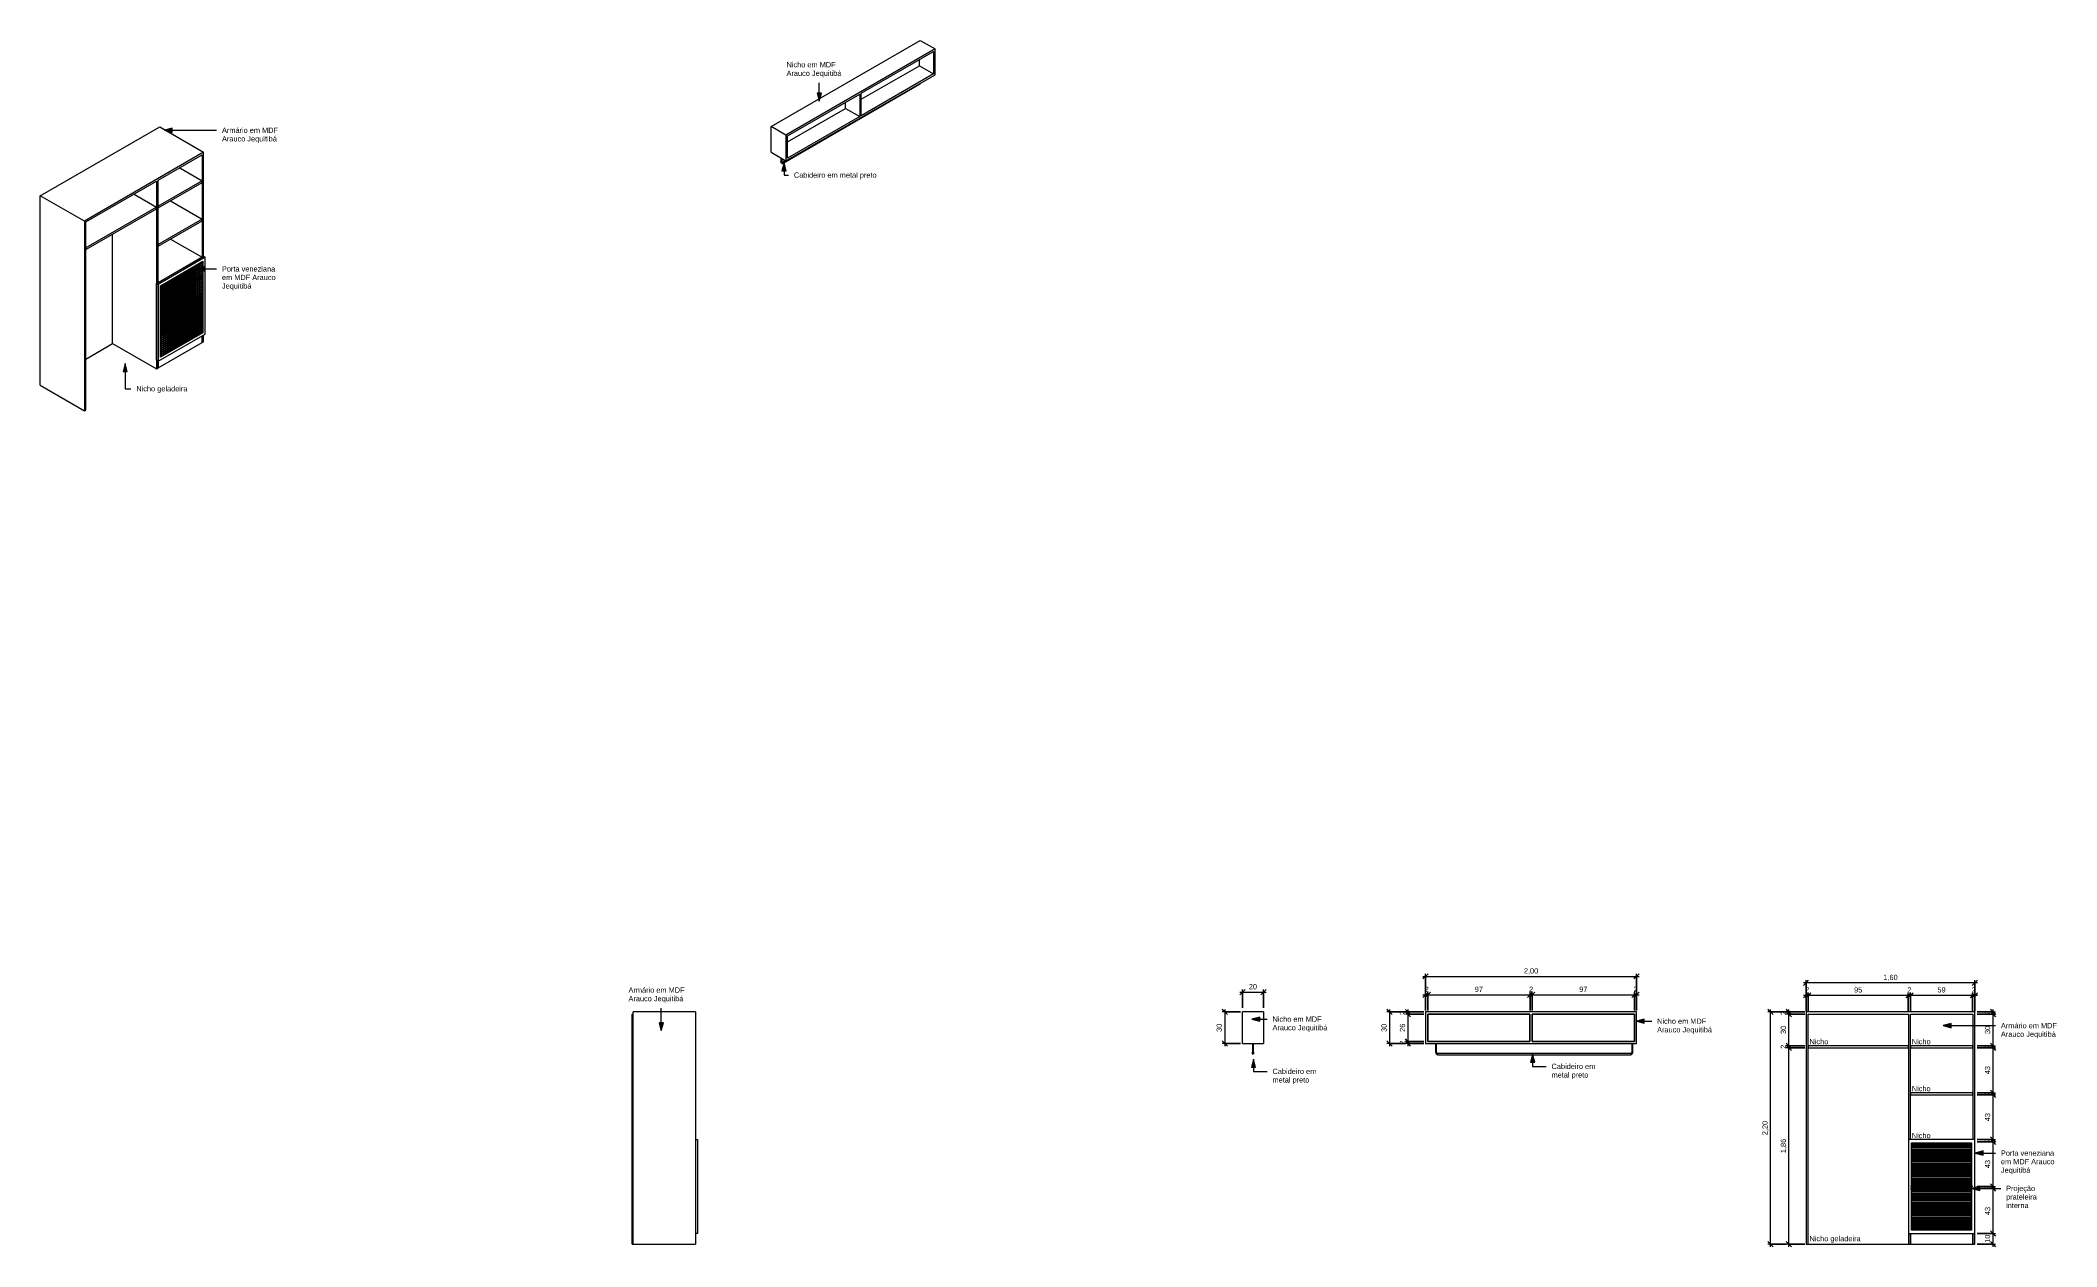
# Model space of a CAD drawing. Header units: millimetres. Extents: x -9267 to 9852, y -16803 to 11612.
# Drawn here: x -9267 to 9852, y 175 to 11612 of the extents above.
import ezdxf

# ---------------------------------------------------------------- set-up
doc = ezdxf.new("R2010")
doc.units = ezdxf.units.MM
doc.linetypes.add('Overhead', pattern=[3.96875, 2.38125, -1.5875])
for name, color, linetype, lineweight in [('A-ANNO-DIMS', 211, 'Continuous', 9), ('A-ANNO-DIMS-25', 211, 'Continuous', 9), ('A-FLOR-OVHD', 1, 'Overhead', 9), ('A-GENM', 13, 'Continuous', 9), ('G-ANNO-TEXT', 231, 'Continuous', 9), ('I-FURN', 30, 'Continuous', 9)]:
    doc.layers.add(name, color=color, linetype=linetype, lineweight=lineweight)
doc.styles.add('@Arial Unicode MS', font='ARIALUNI.TTF', dxfattribs={"height": 50})
doc.styles.add('Arial', font='arial.ttf', dxfattribs={"height": 50})
doc.dimstyles.new('CRT_-__Metros_-_Linha_de_chamada_3_5_mm', dxfattribs={"dimscale": 304.8, "dimtxt": 50.292243, "dimasz": 0.164042, "dimexe": 0.082021, "dimexo": 0.0625, "dimgap": 0.04101, "dimtad": 1, "dimdec": 0, "dimlfac": 0.1, "dimdsep": 46, "dimtxsty": '@Arial Unicode MS', "dimblk1": 'OBLIQUE', "dimblk2": 'OBLIQUE', "dimsah": 1, "dimcen": 0.09, "dimdle": 0.082021, "dimazin": 0, "dimtfac": 1, "dimtdec": 4, "dimtix": 1, "dimtmove": 0, "dimatfit": 3, "dimfxl": 0.492126, "dimfxlon": 1, "dimtvp": 1, "dimtolj": 1, "dimtzin": 0, "dimarcsym": 2})
doc.dimstyles.new('CRT_-__Metros_-_Linha_de_chamada_3_5_mm_1', dxfattribs={"dimscale": 304.8, "dimtxt": 50.292243, "dimasz": 0.164042, "dimexe": 0.082021, "dimexo": 0.0625, "dimgap": 0.04101, "dimtad": 1, "dimlfac": 0.001, "dimrnd": 0.01, "dimzin": 0, "dimdsep": 46, "dimtxsty": '@Arial Unicode MS', "dimblk1": 'OBLIQUE', "dimblk2": 'OBLIQUE', "dimsah": 1, "dimcen": 0.09, "dimdle": 0.082021, "dimazin": 0, "dimtfac": 1, "dimtdec": 4, "dimtix": 1, "dimtmove": 0, "dimatfit": 3, "dimfxl": 0.492126, "dimfxlon": 1, "dimtvp": 1, "dimtolj": 1, "dimtzin": 0, "dimarcsym": 2})

msp = doc.modelspace()

# ---------------------------------------------------------------- texts
at = {"layer": 'G-ANNO-TEXT', "color": 7, "char_height": 50, "attachment_point": 1, "style": 'Arial'}
for s, insert, width in [('Arauco Jequitibá', (-2191.401, 11325.142), 647.36266), ('Nicho em MDF ', (-2191.401, 11406.17), 599.26141), ('Armário em MDF ', (-7544.381, 10784.706), 679.43016), ('Arauco Jequitibá', (-7544.381, 10703.678), 647.36266), ('Cabideiro em metal preto', (-2121.797, 10359.699), 972.04609), ('em MDF Arauco ', (-7544.381, 9389.513), 651.37109), ('Porta veneziana ', (-7544.381, 9470.542), 651.37109), ('Jequitibá', (-7544.381, 9308.485), 348.73406), ('Nicho geladeira', (-8356.523, 8334.543), 603.26984), ('Armário em MDF ', (-3689.871, 2633.087), 679.43016), ('Arauco Jequitibá', (-3689.871, 2552.058), 647.36266), ('Nicho em MDF ', (2416.353, 2357.316), 599.26141), ('Nicho em MDF ', (6063.141, 2337.88), 599.26141), ('Armário em MDF ', (9322.856, 2295.522), 679.43016), ('Arauco Jequitibá', (2416.353, 2276.288), 647.36266), ('Arauco Jequitibá', (6063.141, 2256.851), 647.36266), ('Nicho', (7507.621, 2143.901), 222.46828), ('Nicho', (8477.621, 2143.901), 222.46828), ('Arauco Jequitibá', (9322.856, 2214.493), 647.36266), ('Cabideiro em ', (5061.928, 1909.439), 539.13484), ('Cabideiro em ', (2416.353, 1862.255), 539.13484), ('metal preto', (2416.353, 1781.227), 432.91125), ('metal preto', (5061.928, 1828.411), 432.91125), ('Nicho', (8477.621, 1698.901), 222.46828), ('Nicho', (8477.621, 1253.901), 222.46828), ('em MDF Arauco ', (9322.856, 1006.26), 651.37109), ('Porta veneziana ', (9322.856, 1087.288), 651.37109), ('Jequitibá', (9322.856, 925.231), 348.73406), ('prateleira ', (9372.017, 671.691), 384.81), ('interna', (9372.017, 590.663), 264.55687), ('Projeção ', (9372.017, 752.72), 366.77203), ('Nicho geladeira', (7507.621, 276.189), 603.26984)]:
    msp.add_mtext(s, dxfattribs=dict(at, insert=insert, width=width))

# ---------------------------------------------------------------- blocks, each defined once
blk = doc.blocks.new('nicho geladeira - nicho geladeira-4768391-VISTA 3D ARMÁRIO COZINHA')
at = {"layer": 'A-GENM'}
for p, q in [((-7725, 9499), (-7727, 9500)), ((-7725, 9480), (-7727, 9482)), ((-7725, 9461), (-7727, 9463)), ((-7725, 9442), (-7727, 9444)), ((-7725, 9424), (-7727, 9425)), ((-7725, 9405), (-7727, 9406)), ((-7725, 9386), (-7727, 9387)), ((-7725, 9367), (-7727, 9368)), ((-7725, 9510), (-7725, 9518)), ((-7725, 9491), (-7725, 9499)), ((-7725, 9472), (-7725, 9480)), ((-7725, 9453), (-7725, 9461)), ((-7725, 9434), (-7725, 9442)), ((-7725, 9415), (-7725, 9424)), ((-7725, 9396), (-7725, 9405)), ((-7725, 9378), (-7725, 9386)), ((-7725, 9348), (-7727, 9349)), ((-7725, 9329), (-7727, 9330)), ((-7725, 9310), (-7727, 9311)), ((-7725, 9291), (-7727, 9293)), ((-7725, 9272), (-7727, 9274)), ((-7725, 9253), (-7727, 9255)), ((-7725, 9235), (-7727, 9236)), ((-7725, 9216), (-7727, 9217)), ((-7725, 9197), (-7727, 9198)), ((-7725, 9178), (-7727, 9179)), ((-7725, 9359), (-7725, 9367)), ((-7725, 9340), (-7725, 9348)), ((-7725, 9321), (-7725, 9329)), ((-7725, 9302), (-7725, 9310)), ((-7725, 9283), (-7725, 9291)), ((-7725, 9264), (-7725, 9272)), ((-7725, 9245), (-7725, 9253)), ((-7725, 9226), (-7725, 9235)), ((-7725, 9208), (-7725, 9216)), ((-7725, 9189), (-7725, 9197)), ((-7725, 9170), (-7725, 9178)), ((-7725, 9159), (-7727, 9160)), ((-7725, 9140), (-7727, 9141)), ((-7725, 9121), (-7727, 9122)), ((-7725, 9102), (-7727, 9104)), ((-7725, 9083), (-7727, 9085)), ((-7725, 9065), (-7727, 9066)), ((-7725, 9046), (-7727, 9047)), ((-7725, 9027), (-7727, 9028)), ((-7725, 9008), (-7727, 9009)), ((-7725, 8989), (-7727, 8990)), ((-7725, 9151), (-7725, 9159)), ((-7725, 9132), (-7725, 9140)), ((-7725, 9113), (-7725, 9121)), ((-7725, 9094), (-7725, 9102)), ((-7725, 9075), (-7725, 9083)), ((-7725, 9056), (-7725, 9065)), ((-7725, 9037), (-7725, 9046)), ((-7725, 9019), (-7725, 9027)), ((-7725, 9000), (-7725, 9008)), ((-7725, 8981), (-7725, 8989)), ((-7725, 8970), (-7727, 8971)), ((-7725, 8951), (-7727, 8952)), ((-7725, 8932), (-7727, 8934)), ((-7725, 8913), (-7727, 8915)), ((-7725, 8894), (-7727, 8896)), ((-7725, 8876), (-7727, 8877)), ((-7725, 8857), (-7727, 8858)), ((-7725, 8962), (-7725, 8970)), ((-7725, 8943), (-7725, 8951)), ((-7725, 8924), (-7725, 8932)), ((-7725, 8905), (-7725, 8913)), ((-7725, 8886), (-7725, 8894)), ((-7725, 8867), (-7725, 8876)), ((-7725, 8848), (-7725, 8857))]:
    blk.add_line(p, q, dxfattribs=at)
at = {"layer": 'I-FURN'}
for p, q in [((-9267, 10139), (-8135, 10792)), ((-8135, 10792), (-7718, 10551)), ((-7718, 10551), (-8849, 9898)), ((-8149, 10286), (-7732, 10526)), ((-7732, 10526), (-7732, 9555)), ((-7718, 9563), (-7718, 10551)), ((-7944, 10404), (-7732, 10281)), ((-9267, 8342), (-9267, 10139)), ((-8849, 9898), (-9267, 10139)), ((-8835, 9890), (-8164, 10277)), ((-8376, 10155), (-8164, 10032)), ((-8164, 10277), (-8164, 8497)), ((-8149, 9314), (-8149, 10286)), ((-7732, 10281), (-8149, 10041)), ((-8149, 10024), (-7732, 10265)), ((-7732, 10265), (-7732, 10281)), ((-8164, 10032), (-8835, 9645)), ((-8835, 9628), (-8164, 10016)), ((-8164, 10016), (-8164, 10032)), ((-8149, 10041), (-8149, 10024)), ((-8033, 10092), (-7732, 9918)), ((-8849, 9898), (-8849, 8101)), ((-8835, 8110), (-8835, 9890)), ((-8581, 8738), (-8581, 9775)), ((-7732, 9918), (-8149, 9677)), ((-8149, 9661), (-7732, 9902)), ((-7732, 9902), (-7732, 9918)), ((-8835, 9645), (-8835, 9628)), ((-8164, 9306), (-7718, 9563)), ((-8149, 9677), (-8149, 9661)), ((-8033, 9728), (-7732, 9555)), ((-7704, 9555), (-7718, 9563)), ((-7704, 9555), (-8149, 9298)), ((-7732, 9555), (-8149, 9314)), ((-8128, 9285), (-7725, 9518)), ((-8128, 9277), (-7725, 9510)), ((-7725, 9502), (-8128, 9269)), ((-8128, 9258), (-7725, 9491)), ((-7725, 9483), (-8128, 9250)), ((-8128, 9239), (-7725, 9472)), ((-7725, 9464), (-8128, 9231)), ((-8128, 9220), (-7725, 9453)), ((-7725, 9445), (-8128, 9212)), ((-8128, 9202), (-7725, 9434)), ((-7725, 9426), (-8128, 9193)), ((-8128, 9183), (-7725, 9415)), ((-7725, 9407), (-8128, 9174)), ((-8128, 9164), (-7725, 9396)), ((-7725, 9388), (-8128, 9156)), ((-8128, 9145), (-7725, 9378)), ((-7725, 9369), (-8128, 9137)), ((-7731, 9498), (-7725, 9491)), ((-7731, 9479), (-7725, 9472)), ((-7731, 9460), (-7725, 9453)), ((-7731, 9441), (-7725, 9434)), ((-7731, 9423), (-7725, 9415)), ((-7731, 9404), (-7725, 9396)), ((-7731, 9385), (-7725, 9378)), ((-7730, 9515), (-7725, 9510)), ((-7725, 9518), (-7725, 8840)), ((-7725, 9510), (-7725, 9502)), ((-7725, 9491), (-7725, 9483)), ((-7725, 9472), (-7725, 9464)), ((-7725, 9453), (-7725, 9445)), ((-7725, 9434), (-7725, 9426)), ((-7725, 9415), (-7725, 9407)), ((-7725, 9396), (-7725, 9388)), ((-7725, 9378), (-7725, 9369)), ((-7704, 8828), (-7704, 9555)), ((-8164, 8579), (-8164, 9306)), ((-8164, 9306), (-8149, 9298)), ((-8149, 9298), (-8149, 8571)), ((-8128, 9126), (-7725, 9359)), ((-7725, 9351), (-8128, 9118)), ((-8128, 9107), (-7725, 9340)), ((-7725, 9332), (-8128, 9099)), ((-8128, 9088), (-7725, 9321)), ((-7725, 9313), (-8128, 9080)), ((-8128, 9069), (-7725, 9302)), ((-7725, 9294), (-8128, 9061)), ((-8128, 8608), (-8128, 9285)), ((-8128, 9050), (-7725, 9283)), ((-8128, 9269), (-8128, 9277)), ((-7725, 9275), (-8128, 9042)), ((-8128, 9031), (-7725, 9264)), ((-8128, 9250), (-8128, 9258)), ((-7725, 9256), (-8128, 9023)), ((-8128, 9013), (-7725, 9245)), ((-8128, 9231), (-8128, 9239)), ((-7725, 9237), (-8128, 9004)), ((-8128, 8994), (-7725, 9226)), ((-8128, 9212), (-8128, 9220)), ((-7725, 9218), (-8128, 8986)), ((-8128, 8975), (-7725, 9208)), ((-8128, 9193), (-8128, 9202)), ((-7725, 9199), (-8128, 8967)), ((-8128, 8956), (-7725, 9189)), ((-8128, 9174), (-8128, 9183)), ((-7725, 9180), (-8128, 8948)), ((-7731, 9366), (-7725, 9359)), ((-7731, 9347), (-7725, 9340)), ((-7731, 9328), (-7725, 9321)), ((-7731, 9309), (-7725, 9302)), ((-7731, 9290), (-7725, 9283)), ((-7731, 9271), (-7725, 9264)), ((-7731, 9252), (-7725, 9245)), ((-7731, 9234), (-7725, 9226)), ((-7731, 9215), (-7725, 9208)), ((-7731, 9196), (-7725, 9189)), ((-7731, 9177), (-7725, 9170)), ((-7725, 9359), (-7725, 9351)), ((-7725, 9340), (-7725, 9332)), ((-7725, 9321), (-7725, 9313)), ((-7725, 9302), (-7725, 9294)), ((-7725, 9283), (-7725, 9275)), ((-7725, 9264), (-7725, 9256)), ((-7725, 9245), (-7725, 9237)), ((-7725, 9226), (-7725, 9218)), ((-7725, 9208), (-7725, 9199)), ((-7725, 9189), (-7725, 9180)), ((-8128, 8937), (-7725, 9170)), ((-8128, 9156), (-8128, 9164)), ((-7725, 9162), (-8128, 8929)), ((-8128, 8918), (-7725, 9151)), ((-8128, 9137), (-8128, 9145)), ((-7725, 9143), (-8128, 8910)), ((-8128, 8899), (-7725, 9132)), ((-8128, 9118), (-8128, 9126)), ((-7725, 9124), (-8128, 8891)), ((-8128, 8880), (-7725, 9113)), ((-8128, 9099), (-8128, 9107)), ((-7725, 9105), (-8128, 8872)), ((-8128, 8861), (-7725, 9094)), ((-8128, 9080), (-8128, 9088)), ((-7725, 9086), (-8128, 8853)), ((-8128, 8843), (-7725, 9075)), ((-8128, 9061), (-8128, 9069)), ((-7725, 9067), (-8128, 8834)), ((-8128, 8824), (-7725, 9056)), ((-8128, 9042), (-8128, 9050)), ((-7725, 9048), (-8128, 8815)), ((-8128, 8805), (-7725, 9037)), ((-8128, 9023), (-8128, 9031)), ((-7725, 9029), (-8128, 8797)), ((-8128, 8786), (-7725, 9019)), ((-8128, 9004), (-8128, 9013)), ((-7725, 9010), (-8128, 8778)), ((-8128, 8767), (-7725, 9000)), ((-8128, 8986), (-8128, 8994)), ((-7725, 8991), (-8128, 8759)), ((-7731, 9158), (-7725, 9151)), ((-7731, 9139), (-7725, 9132)), ((-7731, 9120), (-7725, 9113)), ((-7731, 9101), (-7725, 9094)), ((-7731, 9082), (-7725, 9075)), ((-7731, 9063), (-7725, 9056)), ((-7731, 9045), (-7725, 9037)), ((-7731, 9026), (-7725, 9019)), ((-7731, 9007), (-7725, 9000)), ((-7731, 8988), (-7725, 8981)), ((-7725, 9170), (-7725, 9162)), ((-7725, 9151), (-7725, 9143)), ((-7725, 9132), (-7725, 9124)), ((-7725, 9113), (-7725, 9105)), ((-7725, 9094), (-7725, 9086)), ((-7725, 9075), (-7725, 9067)), ((-7725, 9056), (-7725, 9048)), ((-7725, 9037), (-7725, 9029)), ((-7725, 9019), (-7725, 9010)), ((-7725, 9000), (-7725, 8991)), ((-8149, 8571), (-7704, 8828)), ((-8128, 8748), (-7725, 8981)), ((-8128, 8967), (-8128, 8975)), ((-7725, 8973), (-8128, 8740)), ((-8128, 8729), (-7725, 8962)), ((-8128, 8948), (-8128, 8956)), ((-7725, 8954), (-8128, 8721)), ((-8128, 8710), (-7725, 8943)), ((-8128, 8929), (-8128, 8937)), ((-7725, 8935), (-8128, 8702)), ((-8128, 8691), (-7725, 8924)), ((-8128, 8910), (-8128, 8918)), ((-7725, 8916), (-8128, 8683)), ((-8128, 8672), (-7725, 8905)), ((-8128, 8891), (-8128, 8899)), ((-7725, 8897), (-8128, 8664)), ((-8128, 8654), (-7725, 8886)), ((-8128, 8872), (-8128, 8880)), ((-7725, 8878), (-8128, 8645)), ((-8128, 8635), (-7725, 8867)), ((-8128, 8853), (-8128, 8861)), ((-7725, 8859), (-8128, 8627)), ((-8128, 8616), (-7725, 8848)), ((-8128, 8834), (-8128, 8843)), ((-7725, 8840), (-8128, 8608)), ((-7725, 8840), (-8128, 8608)), ((-8128, 8815), (-8128, 8824)), ((-8128, 8797), (-8128, 8805)), ((-7732, 8746), (-7732, 8812)), ((-7732, 8812), (-7732, 8746)), ((-7731, 8969), (-7725, 8962)), ((-7731, 8950), (-7725, 8943)), ((-7731, 8931), (-7725, 8924)), ((-7731, 8912), (-7725, 8905)), ((-7731, 8893), (-7725, 8886)), ((-7731, 8875), (-7725, 8867)), ((-7731, 8856), (-7725, 8848)), ((-7725, 8981), (-7725, 8973)), ((-7725, 8962), (-7725, 8954)), ((-7725, 8943), (-7725, 8935)), ((-7725, 8924), (-7725, 8916)), ((-7725, 8905), (-7725, 8897)), ((-7725, 8886), (-7725, 8878)), ((-7725, 8867), (-7725, 8859)), ((-7725, 8848), (-7725, 8840)), ((-7718, 8755), (-7718, 8820)), ((-8835, 8591), (-8581, 8738)), ((-8581, 8738), (-8164, 8497)), ((-8149, 8506), (-7732, 8746)), ((-8128, 8778), (-8128, 8786)), ((-8128, 8759), (-8128, 8767)), ((-8128, 8740), (-8128, 8748)), ((-8128, 8721), (-8128, 8729)), ((-8128, 8702), (-8128, 8710)), ((-8128, 8683), (-8128, 8691)), ((-8128, 8664), (-8128, 8672)), ((-8128, 8645), (-8128, 8654)), ((-8128, 8627), (-8128, 8635)), ((-8128, 8608), (-8128, 8616)), ((-7732, 8746), (-7718, 8755)), ((-8149, 8571), (-8164, 8579)), ((-8164, 8497), (-8149, 8506)), ((-8149, 8571), (-8149, 8506)), ((-8149, 8506), (-8149, 8571)), ((-9267, 8342), (-8849, 8101)), ((-8849, 8101), (-8835, 8110))]:
    blk.add_line(p, q, dxfattribs=at)
blk = doc.blocks.new('nicho geladeira - nicho geladeira-4768391-VISTA LATERAL ARMÁRIO COZINHA')
at = {"layer": 'I-FURN'}
for p, q in [((-16579.650772, 200), (-16579.650772, 2380)), ((-16579.650772, 2380), (-16569.650772, 2380)), ((-16569.650772, 200), (-16569.650772, 2400)), ((-15979.650772, 2400), (-16569.650772, 2400)), ((-15979.650772, 2400), (-15979.650772, 200)), ((-15979.650772, 1190), (-15959.650772, 1190)), ((-15959.650772, 1190), (-15959.650772, 300)), ((-16579.650772, 200), (-16569.650772, 200)), ((-16569.650772, 200), (-15979.650772, 200)), ((-15959.650772, 300), (-15979.650772, 300))]:
    blk.add_line(p, q, dxfattribs=at)
blk = doc.blocks.new('ARMARIO SUSPENSO COZINHA - ARMARIO SUSPENSO COZINHA-4516002-VISTA 3D NICHO COZINHA')
at = {"layer": 'I-FURN'}
for p, q in [((-8142, 10796), (-6728, 11612)), ((-6587, 11531), (-8001, 10714)), ((-7287, 11110), (-6601, 11506)), ((-6728, 11612), (-6587, 11531)), ((-6601, 11506), (-6601, 11294)), ((-6587, 11286), (-6587, 11531)), ((-8001, 10469), (-6587, 11286)), ((-7287, 11053), (-6735, 11371)), ((-6601, 11294), (-7287, 10898)), ((-6735, 11371), (-6735, 11429)), ((-6735, 11371), (-6601, 11294)), ((-8027, 10449), (-6740, 11192)), ((-7987, 10706), (-7301, 11102)), ((-7301, 11102), (-7301, 10890)), ((-7287, 10898), (-7287, 11110)), ((-7987, 10649), (-7435, 10967)), ((-7435, 10967), (-7435, 11024)), ((-7435, 10967), (-7301, 10890)), ((-8142, 10551), (-8142, 10796)), ((-8001, 10714), (-8142, 10796)), ((-8001, 10714), (-8001, 10469)), ((-7301, 10890), (-7987, 10494)), ((-8142, 10551), (-8001, 10469)), ((-7987, 10494), (-7987, 10706)), ((-8048, 10497), (-8048, 10461)), ((-8038, 10461), (-8038, 10491)), ((-8006, 10472), (-8032, 10457))]:
    blk.add_line(p, q, dxfattribs=at)
for points in [[(-6728, 11204, 0), (-6728, 11204, 0), (-6729, 11203, 0), (-6729, 11202, 0), (-6730, 11201, 0), (-6730, 11201, 0), (-6731, 11200, 0), (-6731, 11199, 0), (-6732, 11198, 0), (-6732, 11198, 0), (-6733, 11197, 0), (-6734, 11196, 0), (-6734, 11196, 0), (-6735, 11195, 0), (-6735, 11195, 0), (-6736, 11194, 0), (-6737, 11194, 0), (-6737, 11193, 0), (-6738, 11193, 0), (-6739, 11192, 0), (-6740, 11192, 0), (-6740, 11192, 0)], [(-8042, 10448, 0), (-8042, 10448, 0), (-8043, 10448, 0), (-8044, 10449, 0), (-8044, 10450, 0), (-8045, 10450, 0), (-8045, 10451, 0), (-8046, 10451, 0), (-8046, 10452, 0), (-8047, 10453, 0), (-8047, 10454, 0), (-8047, 10454, 0), (-8047, 10455, 0), (-8048, 10456, 0), (-8048, 10457, 0), (-8048, 10457, 0), (-8048, 10458, 0), (-8048, 10459, 0), (-8048, 10460, 0), (-8048, 10461, 0), (-8048, 10461, 0)], [(-8042, 10448, 0), (-8041, 10447, 0), (-8040, 10447, 0), (-8040, 10447, 0), (-8039, 10446, 0), (-8038, 10446, 0), (-8037, 10446, 0), (-8036, 10446, 0), (-8036, 10446, 0), (-8035, 10446, 0), (-8034, 10446, 0), (-8033, 10446, 0), (-8032, 10446, 0), (-8032, 10446, 0), (-8031, 10447, 0), (-8030, 10447, 0), (-8029, 10447, 0), (-8029, 10448, 0), (-8028, 10448, 0), (-8027, 10448, 0), (-8027, 10449, 0)], [(-8037, 10456, 0), (-8037, 10456, 0), (-8037, 10456, 0), (-8037, 10456, 0), (-8037, 10457, 0), (-8037, 10457, 0), (-8037, 10457, 0), (-8037, 10457, 0), (-8038, 10457, 0), (-8038, 10457, 0), (-8038, 10458, 0), (-8038, 10458, 0), (-8038, 10458, 0), (-8038, 10458, 0), (-8038, 10459, 0), (-8038, 10459, 0), (-8038, 10459, 0), (-8038, 10460, 0), (-8038, 10460, 0), (-8038, 10461, 0), (-8038, 10461, 0)], [(-8037, 10456, 0), (-8037, 10456, 0), (-8037, 10456, 0), (-8036, 10456, 0), (-8036, 10456, 0), (-8036, 10456, 0), (-8036, 10456, 0), (-8036, 10456, 0), (-8036, 10456, 0), (-8035, 10456, 0), (-8035, 10456, 0), (-8035, 10456, 0), (-8035, 10456, 0), (-8034, 10456, 0), (-8034, 10456, 0), (-8034, 10456, 0), (-8033, 10457, 0), (-8033, 10457, 0), (-8032, 10457, 0), (-8032, 10457, 0), (-8032, 10457, 0)]]:
    blk.add_polyline3d(points, dxfattribs=at)
blk = doc.blocks.new('ARMARIO SUSPENSO COZINHA - ARMARIO SUSPENSO COZINHA-4516002-VISTA LATERAL NICHO COZINHA')
at = {"layer": 'I-FURN'}
for p, q in [((-16580, 2100), (-16580, 2400)), ((-16380, 2400), (-16580, 2400)), ((-16380, 2400), (-16380, 2100)), ((-16580, 2100), (-16380, 2100)), ((-16485, 2100), (-16485, 2020)), ((-16485, 2017), (-16485, 2018)), ((-16475, 2020), (-16475, 2100))]:
    blk.add_line(p, q, dxfattribs=at)
at = {"layer": 'I-FURN', "flags": 128}
for points in [[(-16485, 2020), (-16485, 2019), (-16485, 2018), (-16485, 2018), (-16485, 2017), (-16485, 2016), (-16485, 2015), (-16485, 2014), (-16485, 2014), (-16485, 2013), (-16485, 2012), (-16485, 2011), (-16485, 2011), (-16485, 2010), (-16485, 2009), (-16485, 2009), (-16485, 2008), (-16485, 2007), (-16485, 2007), (-16485, 2006), (-16485, 2006), (-16485, 2005), (-16485, 2005), (-16485, 2004), (-16485, 2004), (-16485, 2003), (-16485, 2003), (-16485, 2002), (-16485, 2002), (-16485, 2002), (-16485, 2001), (-16485, 2001), (-16485, 2001), (-16485, 2001), (-16485, 2000), (-16485, 2000), (-16485, 2000), (-16485, 2000), (-16485, 2000), (-16485, 2000), (-16485, 2000)], [(-16485, 2002), (-16485, 2002), (-16485, 2002), (-16485, 2002), (-16485, 2003), (-16485, 2003), (-16485, 2003), (-16485, 2004), (-16485, 2004), (-16485, 2005), (-16485, 2006), (-16485, 2006), (-16485, 2007), (-16485, 2007), (-16485, 2008), (-16485, 2009), (-16485, 2009), (-16485, 2010), (-16485, 2011), (-16485, 2011), (-16485, 2012), (-16485, 2013), (-16485, 2014), (-16485, 2014), (-16485, 2015)], [(-16482, 1996), (-16482, 1996), (-16483, 1996), (-16483, 1996), (-16483, 1996), (-16483, 1996), (-16483, 1997), (-16483, 1997), (-16484, 1997), (-16484, 1997), (-16484, 1997), (-16484, 1997)], [(-16475, 2000), (-16475, 2000), (-16475, 2000), (-16475, 2000), (-16475, 2000), (-16475, 2000), (-16475, 2001), (-16475, 2001), (-16475, 2001), (-16475, 2001), (-16475, 2002), (-16475, 2002), (-16475, 2002), (-16475, 2003), (-16475, 2003), (-16475, 2003), (-16475, 2004), (-16475, 2004), (-16475, 2005), (-16475, 2006), (-16475, 2006), (-16475, 2007), (-16475, 2007), (-16475, 2008), (-16475, 2009), (-16475, 2009), (-16475, 2010), (-16475, 2011), (-16475, 2011), (-16475, 2012), (-16475, 2013), (-16475, 2014), (-16475, 2014), (-16475, 2015), (-16475, 2016), (-16475, 2017), (-16475, 2017), (-16475, 2018), (-16475, 2019), (-16475, 2020), (-16475, 2020)], [(-16475, 2020), (-16475, 2019), (-16475, 2018), (-16475, 2018), (-16475, 2017), (-16475, 2016), (-16475, 2015), (-16475, 2014), (-16475, 2014), (-16475, 2013), (-16475, 2012), (-16475, 2011), (-16475, 2011), (-16475, 2010), (-16475, 2009), (-16475, 2009), (-16475, 2008), (-16475, 2007), (-16475, 2007), (-16475, 2006), (-16475, 2006), (-16475, 2005), (-16475, 2005), (-16475, 2004), (-16475, 2004), (-16475, 2003), (-16475, 2003), (-16475, 2002), (-16475, 2002), (-16475, 2002), (-16475, 2001), (-16475, 2001)]]:
    blk.add_lwpolyline(points, dxfattribs=at)
blk = doc.blocks.new('ARMARIO SUSPENSO COZINHA - ARMARIO SUSPENSO COZINHA-4516002-VISTA FRONTAL NICHO COZINHA')
at = {"layer": 'I-FURN'}
for p, q in [((-5065, 2400), (-7065, 2400)), ((-7065, 2400), (-7065, 2100)), ((-7045, 2380), (-7045, 2120)), ((-6075, 2380), (-7045, 2380)), ((-7045, 2120), (-7045, 2380)), ((-7045, 2380), (-6075, 2380)), ((-6075, 2120), (-6075, 2380)), ((-6075, 2380), (-6075, 2120)), ((-6055, 2380), (-6055, 2120)), ((-5085, 2380), (-6055, 2380)), ((-6055, 2120), (-6055, 2380)), ((-6055, 2380), (-5085, 2380)), ((-5085, 2120), (-5085, 2380)), ((-5085, 2380), (-5085, 2120)), ((-5065, 2100), (-5065, 2400)), ((-7045, 2120), (-6075, 2120)), ((-6075, 2120), (-7045, 2120)), ((-6055, 2120), (-5085, 2120)), ((-5085, 2120), (-6055, 2120)), ((-7065, 2100), (-5065, 2100)), ((-6970, 2100), (-6970, 2020)), ((-6960, 2020), (-6960, 2100)), ((-5125, 2005), (-6945, 2005)), ((-6945, 1995), (-5125, 1995)), ((-5110, 2100), (-5110, 2020)), ((-5100, 2020), (-5100, 2100))]:
    blk.add_line(p, q, dxfattribs=at)
at = {"layer": 'I-FURN', "flags": 128}
for points in [[(-6970, 2020), (-6970, 2019), (-6970, 2018), (-6969, 2017), (-6969, 2016), (-6969, 2015), (-6969, 2014), (-6969, 2013), (-6968, 2012), (-6968, 2011), (-6968, 2010), (-6967, 2009), (-6967, 2008), (-6966, 2008), (-6966, 2007), (-6965, 2006), (-6965, 2005), (-6964, 2004), (-6963, 2004), (-6963, 2003), (-6962, 2002), (-6961, 2001), (-6961, 2001), (-6960, 2000), (-6959, 2000), (-6958, 1999), (-6957, 1998), (-6956, 1998), (-6956, 1997), (-6955, 1997), (-6954, 1997), (-6953, 1996), (-6952, 1996), (-6951, 1996), (-6950, 1996), (-6949, 1995), (-6948, 1995), (-6947, 1995), (-6946, 1995), (-6945, 1995), (-6945, 1995)], [(-6945, 2005), (-6945, 2005), (-6946, 2005), (-6946, 2005), (-6947, 2005), (-6948, 2005), (-6948, 2005), (-6949, 2006), (-6949, 2006), (-6950, 2006), (-6950, 2006), (-6951, 2006), (-6952, 2007), (-6952, 2007), (-6953, 2007), (-6953, 2008), (-6954, 2008), (-6954, 2008), (-6955, 2009), (-6955, 2009), (-6955, 2010), (-6956, 2010), (-6956, 2010), (-6957, 2011), (-6957, 2011), (-6957, 2012), (-6958, 2012), (-6958, 2013), (-6958, 2013), (-6958, 2014), (-6959, 2015), (-6959, 2015), (-6959, 2016), (-6959, 2016), (-6959, 2017), (-6959, 2017), (-6959, 2018), (-6960, 2019), (-6960, 2019), (-6960, 2020), (-6960, 2020)], [(-5125, 1995), (-5124, 1995), (-5123, 1995), (-5122, 1995), (-5121, 1995), (-5120, 1995), (-5119, 1996), (-5118, 1996), (-5117, 1996), (-5116, 1997), (-5115, 1997), (-5114, 1997), (-5113, 1998), (-5112, 1998), (-5111, 1999), (-5111, 1999), (-5110, 2000), (-5109, 2001), (-5108, 2001), (-5107, 2002), (-5107, 2003), (-5106, 2003), (-5105, 2004), (-5105, 2005), (-5104, 2006), (-5104, 2006), (-5103, 2007), (-5103, 2008), (-5102, 2009), (-5102, 2010), (-5101, 2011), (-5101, 2012), (-5101, 2013), (-5100, 2014), (-5100, 2015), (-5100, 2016), (-5100, 2017), (-5100, 2018), (-5100, 2019), (-5100, 2020), (-5100, 2020)], [(-5110, 2020), (-5110, 2019), (-5110, 2019), (-5110, 2018), (-5110, 2018), (-5110, 2017), (-5110, 2016), (-5110, 2016), (-5110, 2015), (-5111, 2015), (-5111, 2014), (-5111, 2014), (-5111, 2013), (-5112, 2013), (-5112, 2012), (-5112, 2012), (-5113, 2011), (-5113, 2011), (-5113, 2010), (-5114, 2010), (-5114, 2009), (-5115, 2009), (-5115, 2008), (-5116, 2008), (-5116, 2008), (-5117, 2007), (-5117, 2007), (-5118, 2007), (-5118, 2006), (-5119, 2006), (-5119, 2006), (-5120, 2006), (-5120, 2006), (-5121, 2005), (-5121, 2005), (-5122, 2005), (-5123, 2005), (-5123, 2005), (-5124, 2005), (-5124, 2005), (-5125, 2005)]]:
    blk.add_lwpolyline(points, dxfattribs=at)
blk = doc.blocks.new('nicho geladeira - nicho geladeira-4768391-VISTA FRONTAL ARMÁRIO COZINHA')
at = {"layer": 'A-GENM'}
for p, q in [((5035, 1150), (5035, 1160)), ((5035, 1127), (5035, 1137)), ((5035, 1104), (5035, 1114)), ((5035, 1081), (5035, 1091)), ((5035, 1057), (5035, 1067)), ((5035, 1034), (5035, 1044)), ((5035, 1011), (5035, 1021)), ((5035, 988), (5035, 998)), ((5035, 965), (5035, 975)), ((5035, 942), (5035, 952)), ((5035, 919), (5035, 929)), ((5035, 895), (5035, 905)), ((5035, 872), (5035, 882)), ((5035, 849), (5035, 859)), ((5035, 826), (5035, 836)), ((5035, 803), (5035, 813)), ((5035, 780), (5035, 790)), ((5035, 757), (5035, 767)), ((5035, 733), (5035, 743)), ((5035, 710), (5035, 720)), ((5035, 687), (5035, 697)), ((5035, 664), (5035, 674)), ((5035, 641), (5035, 651)), ((5035, 618), (5035, 628)), ((5035, 595), (5035, 605)), ((5035, 571), (5035, 581)), ((5035, 548), (5035, 558)), ((5035, 525), (5035, 535)), ((5035, 502), (5035, 512)), ((5035, 479), (5035, 489)), ((5035, 456), (5035, 466)), ((5035, 433), (5035, 443)), ((5035, 409), (5035, 419)), ((5035, 386), (5035, 396)), ((5035, 363), (5035, 373)), ((5035, 340), (5035, 350))]:
    blk.add_line(p, q, dxfattribs=at)
at = {"layer": 'I-FURN'}
for p, q in [((3465, 2400), (3465, 200)), ((5065, 2400), (3465, 2400)), ((3485, 200), (3485, 2380)), ((3485, 2380), (4435, 2380)), ((4435, 2380), (4435, 1190)), ((4455, 1190), (4455, 2380)), ((4455, 2380), (5045, 2380)), ((5045, 2380), (5045, 1190)), ((5065, 1190), (5065, 2400)), ((4435, 2080), (3485, 2080)), ((3485, 2080), (3485, 2060)), ((3485, 2060), (4435, 2060)), ((4435, 2060), (4435, 2080)), ((5045, 2080), (4455, 2080)), ((4455, 2080), (4455, 2060)), ((4455, 2060), (5045, 2060)), ((5045, 2060), (5045, 2080)), ((5045, 1635), (4455, 1635)), ((4455, 1635), (4455, 1615)), ((4455, 1615), (5045, 1615)), ((5045, 1615), (5045, 1635)), ((4435, 1190), (4435, 300)), ((5065, 1190), (4435, 1190)), ((4465, 330), (4465, 1160)), ((4465, 1160), (5035, 1160)), ((4465, 1140), (4465, 1150)), ((4465, 1150), (5035, 1150)), ((5035, 1160), (5035, 330)), ((5035, 1150), (5035, 1140)), ((5065, 300), (5065, 1190)), ((5035, 1140), (4465, 1140)), ((5035, 1137), (4465, 1137)), ((4465, 1117), (4465, 1127)), ((4465, 1127), (5035, 1127)), ((5035, 1117), (4465, 1117)), ((5035, 1114), (4465, 1114)), ((4465, 1094), (4465, 1104)), ((4465, 1104), (5035, 1104)), ((5035, 1094), (4465, 1094)), ((5035, 1091), (4465, 1091)), ((4465, 1071), (4465, 1081)), ((4465, 1081), (5035, 1081)), ((5035, 1071), (4465, 1071)), ((5035, 1067), (4465, 1067)), ((4465, 1047), (4465, 1057)), ((4465, 1057), (5035, 1057)), ((5035, 1047), (4465, 1047)), ((5035, 1044), (4465, 1044)), ((4465, 1024), (4465, 1034)), ((4465, 1034), (5035, 1034)), ((5035, 1024), (4465, 1024)), ((5035, 1021), (4465, 1021)), ((4465, 1001), (4465, 1011)), ((4465, 1011), (5035, 1011)), ((5035, 1001), (4465, 1001)), ((5035, 998), (4465, 998)), ((4465, 978), (4465, 988)), ((4465, 988), (5035, 988)), ((5035, 978), (4465, 978)), ((5035, 975), (4465, 975)), ((4465, 955), (4465, 965)), ((4465, 965), (5035, 965)), ((5035, 1127), (5035, 1117)), ((5035, 1104), (5035, 1094)), ((5035, 1081), (5035, 1071)), ((5035, 1057), (5035, 1047)), ((5035, 1034), (5035, 1024)), ((5035, 1011), (5035, 1001)), ((5035, 988), (5035, 978)), ((5035, 965), (5035, 955)), ((5035, 955), (4465, 955)), ((5035, 952), (4465, 952)), ((4465, 932), (4465, 942)), ((4465, 942), (5035, 942)), ((5035, 932), (4465, 932)), ((5035, 929), (4465, 929)), ((4465, 909), (4465, 919)), ((4465, 919), (5035, 919)), ((5035, 909), (4465, 909)), ((5035, 905), (4465, 905)), ((4465, 885), (4465, 895)), ((4465, 895), (5035, 895)), ((5035, 885), (4465, 885)), ((5035, 882), (4465, 882)), ((4465, 862), (4465, 872)), ((4465, 872), (5035, 872)), ((5035, 862), (4465, 862)), ((5035, 859), (4465, 859)), ((4465, 839), (4465, 849)), ((4465, 849), (5035, 849)), ((5035, 839), (4465, 839)), ((5035, 836), (4465, 836)), ((4465, 816), (4465, 826)), ((4465, 826), (5035, 826)), ((5035, 816), (4465, 816)), ((5035, 813), (4465, 813)), ((4465, 793), (4465, 803)), ((4465, 803), (5035, 803)), ((5035, 793), (4465, 793)), ((5035, 790), (4465, 790)), ((4465, 770), (4465, 780)), ((4465, 780), (5035, 780)), ((5035, 770), (4465, 770)), ((5035, 767), (4465, 767)), ((5035, 942), (5035, 932)), ((5035, 919), (5035, 909)), ((5035, 895), (5035, 885)), ((5035, 872), (5035, 862)), ((5035, 849), (5035, 839)), ((5035, 826), (5035, 816)), ((5035, 803), (5035, 793)), ((5035, 780), (5035, 770)), ((4465, 747), (4465, 757)), ((4465, 757), (5035, 757)), ((5035, 747), (4465, 747)), ((5035, 745), (4465, 745)), ((5035, 743), (4465, 743)), ((4465, 723), (4465, 733)), ((4465, 733), (5035, 733)), ((5035, 723), (4465, 723)), ((5035, 720), (4465, 720)), ((4465, 700), (4465, 710)), ((4465, 710), (5035, 710)), ((5035, 700), (4465, 700)), ((5035, 697), (4465, 697)), ((4465, 677), (4465, 687)), ((4465, 687), (5035, 687)), ((5035, 677), (4465, 677)), ((5035, 674), (4465, 674)), ((4465, 654), (4465, 664)), ((4465, 664), (5035, 664)), ((5035, 654), (4465, 654)), ((5035, 651), (4465, 651)), ((4465, 631), (4465, 641)), ((4465, 641), (5035, 641)), ((5035, 631), (4465, 631)), ((5035, 628), (4465, 628)), ((4465, 608), (4465, 618)), ((4465, 618), (5035, 618)), ((5035, 608), (4465, 608)), ((5035, 605), (4465, 605)), ((4465, 585), (4465, 595)), ((4465, 595), (5035, 595)), ((5035, 585), (4465, 585)), ((5035, 581), (4465, 581)), ((5035, 757), (5035, 747)), ((5035, 733), (5035, 723)), ((5035, 710), (5035, 700)), ((5035, 687), (5035, 677)), ((5035, 664), (5035, 654)), ((5035, 641), (5035, 631)), ((5035, 618), (5035, 608)), ((5035, 595), (5035, 585)), ((4465, 561), (4465, 571)), ((4465, 571), (5035, 571)), ((5035, 561), (4465, 561)), ((5035, 558), (4465, 558)), ((4465, 538), (4465, 548)), ((4465, 548), (5035, 548)), ((5035, 538), (4465, 538)), ((5035, 535), (4465, 535)), ((4465, 515), (4465, 525)), ((4465, 525), (5035, 525)), ((5035, 515), (4465, 515)), ((5035, 512), (4465, 512)), ((4465, 492), (4465, 502)), ((4465, 502), (5035, 502)), ((5035, 492), (4465, 492)), ((5035, 489), (4465, 489)), ((4465, 469), (4465, 479)), ((4465, 479), (5035, 479)), ((5035, 469), (4465, 469)), ((5035, 466), (4465, 466)), ((4465, 446), (4465, 456)), ((4465, 456), (5035, 456)), ((5035, 446), (4465, 446)), ((5035, 443), (4465, 443)), ((4465, 423), (4465, 433)), ((4465, 433), (5035, 433)), ((5035, 423), (4465, 423)), ((5035, 419), (4465, 419)), ((4465, 399), (4465, 409)), ((4465, 409), (5035, 409)), ((5035, 399), (4465, 399)), ((5035, 396), (4465, 396)), ((4465, 376), (4465, 386)), ((4465, 386), (5035, 386)), ((5035, 571), (5035, 561)), ((5035, 548), (5035, 538)), ((5035, 525), (5035, 515)), ((5035, 502), (5035, 492)), ((5035, 479), (5035, 469)), ((5035, 456), (5035, 446)), ((5035, 433), (5035, 423)), ((5035, 409), (5035, 399)), ((5035, 386), (5035, 376)), ((3465, 200), (3485, 200)), ((3485, 200), (4435, 200)), ((4435, 300), (5065, 300)), ((4435, 300), (4435, 200)), ((4435, 200), (4455, 200)), ((4455, 300), (4455, 200)), ((4455, 200), (4455, 300)), ((4455, 200), (5045, 200)), ((5035, 376), (4465, 376)), ((5035, 373), (4465, 373)), ((4465, 353), (4465, 363)), ((4465, 363), (5035, 363)), ((5035, 353), (4465, 353)), ((5035, 350), (4465, 350)), ((4465, 330), (4465, 340)), ((4465, 340), (5035, 340)), ((5035, 330), (4465, 330)), ((5035, 330), (4465, 330)), ((5035, 363), (5035, 353)), ((5035, 340), (5035, 330)), ((5045, 200), (5045, 300)), ((5045, 300), (5045, 200)), ((5045, 200), (5065, 200)), ((5065, 200), (5065, 300))]:
    blk.add_line(p, q, dxfattribs=at)
blk = doc.blocks.new('DIMBLOCK5-VISTA LATERAL NICHO COZINHA')
at = {"layer": 'A-ANNO-DIMS-25'}
for p, q in [((2106, 2588), (2356, 2588)), ((2131, 2438), (2131, 2613)), ((2131, 2588), (2131, 2438)), ((2331, 2438), (2331, 2613)), ((2331, 2588), (2331, 2438))]:
    blk.add_line(p, q, dxfattribs=at)
at = {"layer": 'A-ANNO-DIMS-25', "lineweight": 18}
for p, q in [((2131, 2588), (2106, 2563)), ((2131, 2588), (2156, 2613)), ((2331, 2588), (2306, 2563)), ((2331, 2588), (2356, 2613))]:
    blk.add_line(p, q, dxfattribs=at)
at = {"layer": 'A-ANNO-DIMS-25', "color": 0, "insert": (2192, 2665), "char_height": 50, "width": 92.94, "attachment_point": 1, "line_spacing_factor": 1.117605, "style": '@Arial Unicode MS'}
blk.add_mtext('20', dxfattribs=at)
blk = doc.blocks.new('_Oblique')
at = {"color": 0, "linetype": 'ByBlock', "lineweight": -2}
blk.add_line((-0.5, -0.5), (0.5, 0.5), dxfattribs=at)
blk = doc.blocks.new('DIMBLOCK6-VISTA LATERAL NICHO COZINHA')
at = {"layer": 'A-ANNO-DIMS-25', "lineweight": 18}
for p, q in [((1964, 2400), (1939, 2425)), ((1964, 2400), (1989, 2375)), ((1964, 2100), (1939, 2125)), ((1964, 2100), (1989, 2075))]:
    blk.add_line(p, q, dxfattribs=at)
at = {"layer": 'A-ANNO-DIMS-25'}
for p, q in [((2114, 2400), (1939, 2400)), ((1964, 2425), (1964, 2075)), ((1964, 2400), (2114, 2400)), ((2114, 2100), (1939, 2100)), ((1964, 2100), (2114, 2100))]:
    blk.add_line(p, q, dxfattribs=at)
at = {"layer": 'A-ANNO-DIMS-25', "color": 0, "insert": (1886, 2211), "char_height": 50, "width": 92.94, "attachment_point": 1, "rotation": 90, "line_spacing_factor": 1.117605, "style": '@Arial Unicode MS'}
blk.add_mtext('30', dxfattribs=at)
blk = doc.blocks.new('DIMBLOCK7-VISTA FRONTAL NICHO COZINHA')
at = {"layer": 'A-ANNO-DIMS-25'}
for p, q in [((3843, 2563), (3888, 2563)), ((3868, 2413), (3868, 2588)), ((3868, 2563), (3868, 2413)), ((3888, 2413), (3888, 2588)), ((3888, 2563), (3888, 2413))]:
    blk.add_line(p, q, dxfattribs=at)
at = {"layer": 'A-ANNO-DIMS-25', "lineweight": 18}
for p, q in [((3868, 2563), (3843, 2538)), ((3888, 2563), (3863, 2538)), ((3868, 2563), (3893, 2588)), ((3888, 2563), (3913, 2588))]:
    blk.add_line(p, q, dxfattribs=at)
at = {"layer": 'A-ANNO-DIMS-25', "color": 0, "insert": (3859, 2640), "char_height": 50, "width": 46.47, "attachment_point": 1, "line_spacing_factor": 1.117605, "style": '@Arial Unicode MS'}
blk.add_mtext('2', dxfattribs=at)
blk = doc.blocks.new('DIMBLOCK8-VISTA FRONTAL NICHO COZINHA')
at = {"layer": 'A-ANNO-DIMS-25', "lineweight": 18}
for p, q in [((3888, 2563), (3863, 2538)), ((3888, 2563), (3913, 2588)), ((4858, 2563), (4833, 2538)), ((4858, 2563), (4883, 2588))]:
    blk.add_line(p, q, dxfattribs=at)
at = {"layer": 'A-ANNO-DIMS-25'}
for p, q in [((3888, 2413), (3888, 2588)), ((3888, 2563), (4858, 2563)), ((3888, 2563), (3888, 2413)), ((4858, 2413), (4858, 2588)), ((4858, 2563), (4858, 2413))]:
    blk.add_line(p, q, dxfattribs=at)
at = {"layer": 'A-ANNO-DIMS-25', "color": 0, "insert": (4334, 2640), "char_height": 50, "width": 92.94, "attachment_point": 1, "line_spacing_factor": 1.117605, "style": '@Arial Unicode MS'}
blk.add_mtext('97', dxfattribs=at)
blk = doc.blocks.new('DIMBLOCK9-VISTA FRONTAL NICHO COZINHA')
at = {"layer": 'A-ANNO-DIMS-25', "lineweight": 18}
for p, q in [((4858, 2563), (4833, 2538)), ((4878, 2563), (4853, 2538)), ((4858, 2563), (4883, 2588)), ((4878, 2563), (4903, 2588))]:
    blk.add_line(p, q, dxfattribs=at)
at = {"layer": 'A-ANNO-DIMS-25'}
for p, q in [((4858, 2413), (4858, 2588)), ((4858, 2563), (4878, 2563)), ((4858, 2563), (4858, 2413)), ((4878, 2413), (4878, 2588)), ((4878, 2563), (4878, 2413))]:
    blk.add_line(p, q, dxfattribs=at)
at = {"layer": 'A-ANNO-DIMS-25', "color": 0, "insert": (4849, 2640), "char_height": 50, "width": 46.47, "attachment_point": 1, "line_spacing_factor": 1.117605, "style": '@Arial Unicode MS'}
blk.add_mtext('2', dxfattribs=at)
blk = doc.blocks.new('DIMBLOCK10-VISTA FRONTAL NICHO COZINHA')
at = {"layer": 'A-ANNO-DIMS-25', "lineweight": 18}
for p, q in [((4878, 2563), (4853, 2538)), ((4878, 2563), (4903, 2588)), ((5848, 2563), (5823, 2538)), ((5848, 2563), (5873, 2588))]:
    blk.add_line(p, q, dxfattribs=at)
at = {"layer": 'A-ANNO-DIMS-25'}
for p, q in [((4878, 2413), (4878, 2588)), ((4878, 2563), (5848, 2563)), ((4878, 2563), (4878, 2413)), ((5848, 2413), (5848, 2588)), ((5848, 2563), (5848, 2413))]:
    blk.add_line(p, q, dxfattribs=at)
at = {"layer": 'A-ANNO-DIMS-25', "color": 0, "insert": (5324, 2640), "char_height": 50, "width": 92.94, "attachment_point": 1, "line_spacing_factor": 1.117605, "style": '@Arial Unicode MS'}
blk.add_mtext('97', dxfattribs=at)
blk = doc.blocks.new('DIMBLOCK11-VISTA FRONTAL NICHO COZINHA')
at = {"layer": 'A-ANNO-DIMS-25', "lineweight": 18}
for p, q in [((5848, 2563), (5823, 2538)), ((5868, 2563), (5843, 2538)), ((5848, 2563), (5873, 2588)), ((5868, 2563), (5893, 2588))]:
    blk.add_line(p, q, dxfattribs=at)
at = {"layer": 'A-ANNO-DIMS-25'}
for p, q in [((5848, 2413), (5848, 2588)), ((5848, 2563), (5893, 2563)), ((5848, 2563), (5848, 2413)), ((5868, 2413), (5868, 2588)), ((5868, 2563), (5868, 2413))]:
    blk.add_line(p, q, dxfattribs=at)
at = {"layer": 'A-ANNO-DIMS-25', "color": 0, "insert": (5839, 2640), "char_height": 50, "width": 46.47, "attachment_point": 1, "line_spacing_factor": 1.117605, "style": '@Arial Unicode MS'}
blk.add_mtext('2', dxfattribs=at)
blk = doc.blocks.new('DIMBLOCK12-VISTA FRONTAL NICHO COZINHA')
at = {"layer": 'A-ANNO-DIMS-25', "lineweight": 18}
for p, q in [((3701, 2400), (3676, 2425)), ((3701, 2380), (3676, 2405)), ((3701, 2400), (3726, 2375)), ((3701, 2380), (3726, 2355))]:
    blk.add_line(p, q, dxfattribs=at)
at = {"layer": 'A-ANNO-DIMS-25'}
for p, q in [((3851, 2400), (3676, 2400)), ((3851, 2380), (3676, 2380)), ((3701, 2425), (3701, 2380)), ((3701, 2400), (3851, 2400)), ((3701, 2380), (3851, 2380))]:
    blk.add_line(p, q, dxfattribs=at)
at = {"layer": 'A-ANNO-DIMS-25', "color": 0, "insert": (3624, 2371), "char_height": 50, "width": 46.47, "attachment_point": 1, "rotation": 90, "line_spacing_factor": 1.117605, "style": '@Arial Unicode MS'}
blk.add_mtext('2', dxfattribs=at)
blk = doc.blocks.new('DIMBLOCK13-VISTA FRONTAL NICHO COZINHA')
at = {"layer": 'A-ANNO-DIMS-25', "lineweight": 18}
for p, q in [((3701, 2380), (3676, 2405)), ((3701, 2380), (3726, 2355)), ((3701, 2120), (3676, 2145)), ((3701, 2120), (3726, 2095))]:
    blk.add_line(p, q, dxfattribs=at)
at = {"layer": 'A-ANNO-DIMS-25'}
for p, q in [((3851, 2380), (3676, 2380)), ((3701, 2380), (3701, 2120)), ((3701, 2380), (3851, 2380)), ((3851, 2120), (3676, 2120)), ((3701, 2120), (3851, 2120))]:
    blk.add_line(p, q, dxfattribs=at)
at = {"layer": 'A-ANNO-DIMS-25', "color": 0, "insert": (3624, 2211), "char_height": 50, "width": 92.94, "attachment_point": 1, "rotation": 90, "line_spacing_factor": 1.117605, "style": '@Arial Unicode MS'}
blk.add_mtext('26', dxfattribs=at)
blk = doc.blocks.new('DIMBLOCK14-VISTA FRONTAL NICHO COZINHA')
at = {"layer": 'A-ANNO-DIMS-25', "lineweight": 18}
for p, q in [((3701, 2120), (3676, 2145)), ((3701, 2100), (3676, 2125)), ((3701, 2120), (3726, 2095)), ((3701, 2100), (3726, 2075))]:
    blk.add_line(p, q, dxfattribs=at)
at = {"layer": 'A-ANNO-DIMS-25'}
for p, q in [((3851, 2120), (3676, 2120)), ((3701, 2120), (3701, 2075)), ((3701, 2120), (3851, 2120)), ((3851, 2100), (3676, 2100)), ((3701, 2100), (3851, 2100))]:
    blk.add_line(p, q, dxfattribs=at)
at = {"layer": 'A-ANNO-DIMS-25', "color": 0, "insert": (3624, 2091), "char_height": 50, "width": 46.47, "attachment_point": 1, "rotation": 90, "line_spacing_factor": 1.117605, "style": '@Arial Unicode MS'}
blk.add_mtext('2', dxfattribs=at)
blk = doc.blocks.new('DIMBLOCK15-VISTA FRONTAL NICHO COZINHA')
at = {"layer": 'A-ANNO-DIMS-25'}
for p, q in [((3843, 2738), (5893, 2738)), ((3868, 2588), (3868, 2763)), ((3868, 2738), (3868, 2588)), ((5868, 2588), (5868, 2763)), ((5868, 2738), (5868, 2588))]:
    blk.add_line(p, q, dxfattribs=at)
at = {"layer": 'A-ANNO-DIMS-25', "lineweight": 18}
for p, q in [((3868, 2738), (3843, 2713)), ((3868, 2738), (3893, 2763)), ((5868, 2738), (5843, 2713)), ((5868, 2738), (5893, 2763))]:
    blk.add_line(p, q, dxfattribs=at)
at = {"layer": 'A-ANNO-DIMS-25', "color": 0, "insert": (4800, 2815), "char_height": 50, "width": 162.34, "attachment_point": 1, "line_spacing_factor": 1.117605, "style": '@Arial Unicode MS'}
blk.add_mtext('2,00', dxfattribs=at)
blk = doc.blocks.new('DIMBLOCK16-VISTA FRONTAL NICHO COZINHA')
at = {"layer": 'A-ANNO-DIMS-25', "lineweight": 18}
for p, q in [((3526, 2400), (3501, 2425)), ((3526, 2400), (3551, 2375)), ((3526, 2100), (3501, 2125)), ((3526, 2100), (3551, 2075))]:
    blk.add_line(p, q, dxfattribs=at)
at = {"layer": 'A-ANNO-DIMS-25'}
for p, q in [((3676, 2400), (3501, 2400)), ((3526, 2425), (3526, 2075)), ((3526, 2400), (3676, 2400)), ((3676, 2100), (3501, 2100)), ((3526, 2100), (3676, 2100))]:
    blk.add_line(p, q, dxfattribs=at)
at = {"layer": 'A-ANNO-DIMS-25', "color": 0, "insert": (3449, 2211), "char_height": 50, "width": 92.94, "attachment_point": 1, "rotation": 90, "line_spacing_factor": 1.117605, "style": '@Arial Unicode MS'}
blk.add_mtext('30', dxfattribs=at)
blk = doc.blocks.new('DIMBLOCK17-VISTA FRONTAL ARMÁRIO COZINHA')
at = {"layer": 'A-ANNO-DIMS-25', "lineweight": 18}
for p, q in [((7313, 2060), (7288, 2085)), ((7313, 2060), (7338, 2035)), ((7313, 200), (7288, 225)), ((7313, 200), (7338, 175))]:
    blk.add_line(p, q, dxfattribs=at)
at = {"layer": 'A-ANNO-DIMS-25'}
for p, q in [((7463, 2060), (7288, 2060)), ((7313, 175), (7313, 2060)), ((7313, 2060), (7463, 2060)), ((7463, 200), (7288, 200)), ((7313, 200), (7463, 200))]:
    blk.add_line(p, q, dxfattribs=at)
at = {"layer": 'A-ANNO-DIMS-25', "color": 0, "insert": (7235, 1062), "char_height": 50, "width": 162.34, "attachment_point": 1, "rotation": 90, "line_spacing_factor": 1.117605, "style": '@Arial Unicode MS'}
blk.add_mtext('1,86', dxfattribs=at)
blk = doc.blocks.new('DIMBLOCK18-VISTA FRONTAL ARMÁRIO COZINHA')
at = {"layer": 'A-ANNO-DIMS-25', "lineweight": 18}
for p, q in [((7313, 2080), (7288, 2105)), ((7313, 2060), (7288, 2085)), ((7313, 2080), (7338, 2055)), ((7313, 2060), (7338, 2035))]:
    blk.add_line(p, q, dxfattribs=at)
at = {"layer": 'A-ANNO-DIMS-25'}
for p, q in [((7463, 2080), (7288, 2080)), ((7463, 2060), (7288, 2060)), ((7313, 2060), (7313, 2080)), ((7313, 2080), (7463, 2080)), ((7313, 2060), (7463, 2060))]:
    blk.add_line(p, q, dxfattribs=at)
at = {"layer": 'A-ANNO-DIMS-25', "color": 0, "insert": (7235, 2051), "char_height": 50, "width": 46.47, "attachment_point": 1, "rotation": 90, "line_spacing_factor": 1.117605, "style": '@Arial Unicode MS'}
blk.add_mtext('2', dxfattribs=at)
blk = doc.blocks.new('DIMBLOCK19-VISTA FRONTAL ARMÁRIO COZINHA')
at = {"layer": 'A-ANNO-DIMS-25', "lineweight": 18}
for p, q in [((7313, 2380), (7288, 2405)), ((7313, 2380), (7338, 2355)), ((7313, 2080), (7288, 2105)), ((7313, 2080), (7338, 2055))]:
    blk.add_line(p, q, dxfattribs=at)
at = {"layer": 'A-ANNO-DIMS-25'}
for p, q in [((7463, 2380), (7288, 2380)), ((7313, 2080), (7313, 2380)), ((7313, 2380), (7463, 2380)), ((7463, 2080), (7288, 2080)), ((7313, 2080), (7463, 2080))]:
    blk.add_line(p, q, dxfattribs=at)
at = {"layer": 'A-ANNO-DIMS-25', "color": 0, "insert": (7235, 2191), "char_height": 50, "width": 92.94, "attachment_point": 1, "rotation": 90, "line_spacing_factor": 1.117605, "style": '@Arial Unicode MS'}
blk.add_mtext('30', dxfattribs=at)
blk = doc.blocks.new('DIMBLOCK20-VISTA FRONTAL ARMÁRIO COZINHA')
at = {"layer": 'A-ANNO-DIMS-25', "lineweight": 18}
for p, q in [((7313, 2400), (7288, 2425)), ((7313, 2380), (7288, 2405)), ((7313, 2400), (7338, 2375)), ((7313, 2380), (7338, 2355))]:
    blk.add_line(p, q, dxfattribs=at)
at = {"layer": 'A-ANNO-DIMS-25'}
for p, q in [((7463, 2400), (7288, 2400)), ((7463, 2380), (7288, 2380)), ((7313, 2380), (7313, 2425)), ((7313, 2400), (7463, 2400)), ((7313, 2380), (7463, 2380))]:
    blk.add_line(p, q, dxfattribs=at)
at = {"layer": 'A-ANNO-DIMS-25', "color": 0, "insert": (7235, 2371), "char_height": 50, "width": 46.47, "attachment_point": 1, "rotation": 90, "line_spacing_factor": 1.117605, "style": '@Arial Unicode MS'}
blk.add_mtext('2', dxfattribs=at)
blk = doc.blocks.new('DIMBLOCK21-VISTA FRONTAL ARMÁRIO COZINHA')
at = {"layer": 'A-ANNO-DIMS-25', "lineweight": 18}
for p, q in [((7138, 2400), (7113, 2425)), ((7138, 2400), (7163, 2375)), ((7138, 200), (7113, 225)), ((7138, 200), (7163, 175))]:
    blk.add_line(p, q, dxfattribs=at)
at = {"layer": 'A-ANNO-DIMS-25'}
for p, q in [((7288, 2400), (7113, 2400)), ((7138, 175), (7138, 2425)), ((7138, 2400), (7288, 2400)), ((7288, 200), (7113, 200)), ((7138, 200), (7288, 200))]:
    blk.add_line(p, q, dxfattribs=at)
at = {"layer": 'A-ANNO-DIMS-25', "color": 0, "insert": (7060, 1232), "char_height": 50, "width": 162.34, "attachment_point": 1, "rotation": 90, "line_spacing_factor": 1.117605, "style": '@Arial Unicode MS'}
blk.add_mtext('2,20', dxfattribs=at)
blk = doc.blocks.new('DIMBLOCK22-VISTA FRONTAL ARMÁRIO COZINHA')
at = {"layer": 'A-ANNO-DIMS-25'}
for p, q in [((7450, 2558), (7495, 2558)), ((7475, 2408), (7475, 2583)), ((7475, 2558), (7475, 2408)), ((7495, 2408), (7495, 2583)), ((7495, 2558), (7495, 2408))]:
    blk.add_line(p, q, dxfattribs=at)
at = {"layer": 'A-ANNO-DIMS-25', "lineweight": 18}
for p, q in [((7475, 2558), (7450, 2533)), ((7495, 2558), (7470, 2533)), ((7475, 2558), (7500, 2583)), ((7495, 2558), (7520, 2583))]:
    blk.add_line(p, q, dxfattribs=at)
at = {"layer": 'A-ANNO-DIMS-25', "color": 0, "insert": (7466, 2635), "char_height": 50, "width": 46.47, "attachment_point": 1, "line_spacing_factor": 1.117605, "style": '@Arial Unicode MS'}
blk.add_mtext('2', dxfattribs=at)
blk = doc.blocks.new('DIMBLOCK23-VISTA FRONTAL ARMÁRIO COZINHA')
at = {"layer": 'A-ANNO-DIMS-25', "lineweight": 18}
for p, q in [((7495, 2558), (7470, 2533)), ((7495, 2558), (7520, 2583)), ((8445, 2558), (8420, 2533)), ((8445, 2558), (8470, 2583))]:
    blk.add_line(p, q, dxfattribs=at)
at = {"layer": 'A-ANNO-DIMS-25'}
for p, q in [((7495, 2408), (7495, 2583)), ((7495, 2558), (8445, 2558)), ((7495, 2558), (7495, 2408)), ((8445, 2408), (8445, 2583)), ((8445, 2558), (8445, 2408))]:
    blk.add_line(p, q, dxfattribs=at)
at = {"layer": 'A-ANNO-DIMS-25', "color": 0, "insert": (7931, 2635), "char_height": 50, "width": 92.94, "attachment_point": 1, "line_spacing_factor": 1.117605, "style": '@Arial Unicode MS'}
blk.add_mtext('95', dxfattribs=at)
blk = doc.blocks.new('DIMBLOCK24-VISTA FRONTAL ARMÁRIO COZINHA')
at = {"layer": 'A-ANNO-DIMS-25', "lineweight": 18}
for p, q in [((8445, 2558), (8420, 2533)), ((8465, 2558), (8440, 2533)), ((8445, 2558), (8470, 2583)), ((8465, 2558), (8490, 2583))]:
    blk.add_line(p, q, dxfattribs=at)
at = {"layer": 'A-ANNO-DIMS-25'}
for p, q in [((8445, 2408), (8445, 2583)), ((8445, 2558), (8465, 2558)), ((8445, 2558), (8445, 2408)), ((8465, 2408), (8465, 2583)), ((8465, 2558), (8465, 2408))]:
    blk.add_line(p, q, dxfattribs=at)
at = {"layer": 'A-ANNO-DIMS-25', "color": 0, "insert": (8436, 2635), "char_height": 50, "width": 46.47, "attachment_point": 1, "line_spacing_factor": 1.117605, "style": '@Arial Unicode MS'}
blk.add_mtext('2', dxfattribs=at)
blk = doc.blocks.new('DIMBLOCK25-VISTA FRONTAL ARMÁRIO COZINHA')
at = {"layer": 'A-ANNO-DIMS-25', "lineweight": 18}
for p, q in [((8465, 2558), (8440, 2533)), ((8465, 2558), (8490, 2583)), ((9055, 2558), (9030, 2533)), ((9055, 2558), (9080, 2583))]:
    blk.add_line(p, q, dxfattribs=at)
at = {"layer": 'A-ANNO-DIMS-25'}
for p, q in [((8465, 2408), (8465, 2583)), ((8465, 2558), (9055, 2558)), ((8465, 2558), (8465, 2408)), ((9055, 2408), (9055, 2583)), ((9055, 2558), (9055, 2408))]:
    blk.add_line(p, q, dxfattribs=at)
at = {"layer": 'A-ANNO-DIMS-25', "color": 0, "insert": (8721, 2635), "char_height": 50, "width": 92.94, "attachment_point": 1, "line_spacing_factor": 1.117605, "style": '@Arial Unicode MS'}
blk.add_mtext('59', dxfattribs=at)
blk = doc.blocks.new('DIMBLOCK26-VISTA FRONTAL ARMÁRIO COZINHA')
at = {"layer": 'A-ANNO-DIMS-25', "lineweight": 18}
for p, q in [((9055, 2558), (9030, 2533)), ((9075, 2558), (9050, 2533)), ((9055, 2558), (9080, 2583)), ((9075, 2558), (9100, 2583))]:
    blk.add_line(p, q, dxfattribs=at)
at = {"layer": 'A-ANNO-DIMS-25'}
for p, q in [((9055, 2408), (9055, 2583)), ((9055, 2558), (9100, 2558)), ((9055, 2558), (9055, 2408)), ((9075, 2408), (9075, 2583)), ((9075, 2558), (9075, 2408))]:
    blk.add_line(p, q, dxfattribs=at)
at = {"layer": 'A-ANNO-DIMS-25', "color": 0, "insert": (9046, 2635), "char_height": 50, "width": 46.47, "attachment_point": 1, "line_spacing_factor": 1.117605, "style": '@Arial Unicode MS'}
blk.add_mtext('2', dxfattribs=at)
blk = doc.blocks.new('DIMBLOCK27-VISTA FRONTAL ARMÁRIO COZINHA')
at = {"layer": 'A-ANNO-DIMS-25', "lineweight": 18}
for p, q in [((7475, 2676), (7500, 2701)), ((9075, 2676), (9100, 2701)), ((7475, 2676), (7450, 2651)), ((9075, 2676), (9050, 2651))]:
    blk.add_line(p, q, dxfattribs=at)
at = {"layer": 'A-ANNO-DIMS-25'}
for p, q in [((7475, 2526), (7475, 2701)), ((9075, 2526), (9075, 2701)), ((9100, 2676), (7450, 2676)), ((7475, 2676), (7475, 2526)), ((9075, 2676), (9075, 2526))]:
    blk.add_line(p, q, dxfattribs=at)
at = {"layer": 'A-ANNO-DIMS-25', "color": 0, "insert": (8208, 2753), "char_height": 50, "width": 162.34, "attachment_point": 1, "line_spacing_factor": 1.117605, "style": '@Arial Unicode MS'}
blk.add_mtext('1,60', dxfattribs=at)
blk = doc.blocks.new('DIMBLOCK28-VISTA FRONTAL ARMÁRIO COZINHA')
at = {"layer": 'A-ANNO-DIMS-25'}
for p, q in [((9098, 300), (9273, 300)), ((9248, 300), (9098, 300)), ((9098, 200), (9273, 200)), ((9248, 200), (9098, 200)), ((9248, 175), (9248, 300))]:
    blk.add_line(p, q, dxfattribs=at)
at = {"layer": 'A-ANNO-DIMS-25', "lineweight": 18}
for p, q in [((9248, 300), (9223, 325)), ((9248, 200), (9223, 225)), ((9248, 300), (9273, 275)), ((9248, 200), (9273, 175))]:
    blk.add_line(p, q, dxfattribs=at)
at = {"layer": 'A-ANNO-DIMS-25', "color": 0, "insert": (9171, 211), "char_height": 50, "width": 92.94, "attachment_point": 1, "rotation": 90, "line_spacing_factor": 1.117605, "style": '@Arial Unicode MS'}
blk.add_mtext('10', dxfattribs=at)
blk = doc.blocks.new('DIMBLOCK29-VISTA FRONTAL ARMÁRIO COZINHA')
at = {"layer": 'A-ANNO-DIMS-25'}
for p, q in [((9098, 725), (9273, 725)), ((9248, 725), (9098, 725)), ((9248, 300), (9248, 725)), ((9098, 300), (9273, 300)), ((9248, 300), (9098, 300))]:
    blk.add_line(p, q, dxfattribs=at)
at = {"layer": 'A-ANNO-DIMS-25', "lineweight": 18}
for p, q in [((9248, 725), (9223, 750)), ((9248, 725), (9273, 700)), ((9248, 300), (9223, 325)), ((9248, 300), (9273, 275))]:
    blk.add_line(p, q, dxfattribs=at)
at = {"layer": 'A-ANNO-DIMS-25', "color": 0, "insert": (9171, 474), "char_height": 50, "width": 92.94, "attachment_point": 1, "rotation": 90, "line_spacing_factor": 1.117605, "style": '@Arial Unicode MS'}
blk.add_mtext('43', dxfattribs=at)
blk = doc.blocks.new('DIMBLOCK30-VISTA FRONTAL ARMÁRIO COZINHA')
at = {"layer": 'A-ANNO-DIMS-25', "lineweight": 18}
for p, q in [((9248, 745), (9223, 770)), ((9248, 725), (9223, 750)), ((9248, 745), (9273, 720)), ((9248, 725), (9273, 700))]:
    blk.add_line(p, q, dxfattribs=at)
at = {"layer": 'A-ANNO-DIMS-25'}
for p, q in [((9098, 745), (9273, 745)), ((9248, 745), (9098, 745)), ((9098, 725), (9273, 725)), ((9248, 725), (9098, 725)), ((9248, 725), (9248, 745))]:
    blk.add_line(p, q, dxfattribs=at)
at = {"layer": 'A-ANNO-DIMS-25', "color": 0, "insert": (9171, 716), "char_height": 50, "width": 46.47, "attachment_point": 1, "rotation": 90, "line_spacing_factor": 1.117605, "style": '@Arial Unicode MS'}
blk.add_mtext('2', dxfattribs=at)
blk = doc.blocks.new('DIMBLOCK31-VISTA FRONTAL ARMÁRIO COZINHA')
at = {"layer": 'A-ANNO-DIMS-25'}
for p, q in [((9098, 1170), (9273, 1170)), ((9248, 1170), (9098, 1170)), ((9248, 745), (9248, 1170)), ((9098, 745), (9273, 745)), ((9248, 745), (9098, 745))]:
    blk.add_line(p, q, dxfattribs=at)
at = {"layer": 'A-ANNO-DIMS-25', "lineweight": 18}
for p, q in [((9248, 1170), (9223, 1195)), ((9248, 1170), (9273, 1145)), ((9248, 745), (9223, 770)), ((9248, 745), (9273, 720))]:
    blk.add_line(p, q, dxfattribs=at)
at = {"layer": 'A-ANNO-DIMS-25', "color": 0, "insert": (9171, 919), "char_height": 50, "width": 92.94, "attachment_point": 1, "rotation": 90, "line_spacing_factor": 1.117605, "style": '@Arial Unicode MS'}
blk.add_mtext('43', dxfattribs=at)
blk = doc.blocks.new('DIMBLOCK32-VISTA FRONTAL ARMÁRIO COZINHA')
at = {"layer": 'A-ANNO-DIMS-25'}
for p, q in [((9098, 1190), (9273, 1190)), ((9248, 1190), (9098, 1190)), ((9098, 1170), (9273, 1170)), ((9248, 1170), (9098, 1170)), ((9248, 1170), (9248, 1190))]:
    blk.add_line(p, q, dxfattribs=at)
at = {"layer": 'A-ANNO-DIMS-25', "lineweight": 18}
for p, q in [((9248, 1190), (9223, 1215)), ((9248, 1170), (9223, 1195)), ((9248, 1190), (9273, 1165)), ((9248, 1170), (9273, 1145))]:
    blk.add_line(p, q, dxfattribs=at)
at = {"layer": 'A-ANNO-DIMS-25', "color": 0, "insert": (9171, 1161), "char_height": 50, "width": 46.47, "attachment_point": 1, "rotation": 90, "line_spacing_factor": 1.117605, "style": '@Arial Unicode MS'}
blk.add_mtext('2', dxfattribs=at)
blk = doc.blocks.new('DIMBLOCK33-VISTA FRONTAL ARMÁRIO COZINHA')
at = {"layer": 'A-ANNO-DIMS-25'}
for p, q in [((9098, 1615), (9273, 1615)), ((9248, 1615), (9098, 1615)), ((9248, 1190), (9248, 1615)), ((9098, 1190), (9273, 1190)), ((9248, 1190), (9098, 1190))]:
    blk.add_line(p, q, dxfattribs=at)
at = {"layer": 'A-ANNO-DIMS-25', "lineweight": 18}
for p, q in [((9248, 1615), (9223, 1640)), ((9248, 1615), (9273, 1590)), ((9248, 1190), (9223, 1215)), ((9248, 1190), (9273, 1165))]:
    blk.add_line(p, q, dxfattribs=at)
at = {"layer": 'A-ANNO-DIMS-25', "color": 0, "insert": (9171, 1364), "char_height": 50, "width": 92.94, "attachment_point": 1, "rotation": 90, "line_spacing_factor": 1.117605, "style": '@Arial Unicode MS'}
blk.add_mtext('43', dxfattribs=at)
blk = doc.blocks.new('DIMBLOCK34-VISTA FRONTAL ARMÁRIO COZINHA')
at = {"layer": 'A-ANNO-DIMS-25'}
for p, q in [((9098, 1635), (9273, 1635)), ((9248, 1635), (9098, 1635)), ((9098, 1615), (9273, 1615)), ((9248, 1615), (9098, 1615)), ((9248, 1615), (9248, 1635))]:
    blk.add_line(p, q, dxfattribs=at)
at = {"layer": 'A-ANNO-DIMS-25', "lineweight": 18}
for p, q in [((9248, 1635), (9223, 1660)), ((9248, 1615), (9223, 1640)), ((9248, 1635), (9273, 1610)), ((9248, 1615), (9273, 1590))]:
    blk.add_line(p, q, dxfattribs=at)
at = {"layer": 'A-ANNO-DIMS-25', "color": 0, "insert": (9171, 1606), "char_height": 50, "width": 46.47, "attachment_point": 1, "rotation": 90, "line_spacing_factor": 1.117605, "style": '@Arial Unicode MS'}
blk.add_mtext('2', dxfattribs=at)
blk = doc.blocks.new('DIMBLOCK35-VISTA FRONTAL ARMÁRIO COZINHA')
at = {"layer": 'A-ANNO-DIMS-25'}
for p, q in [((9098, 2060), (9273, 2060)), ((9248, 2060), (9098, 2060)), ((9248, 1635), (9248, 2060)), ((9098, 1635), (9273, 1635)), ((9248, 1635), (9098, 1635))]:
    blk.add_line(p, q, dxfattribs=at)
at = {"layer": 'A-ANNO-DIMS-25', "lineweight": 18}
for p, q in [((9248, 2060), (9223, 2085)), ((9248, 2060), (9273, 2035)), ((9248, 1635), (9223, 1660)), ((9248, 1635), (9273, 1610))]:
    blk.add_line(p, q, dxfattribs=at)
at = {"layer": 'A-ANNO-DIMS-25', "color": 0, "insert": (9171, 1809), "char_height": 50, "width": 92.94, "attachment_point": 1, "rotation": 90, "line_spacing_factor": 1.117605, "style": '@Arial Unicode MS'}
blk.add_mtext('43', dxfattribs=at)
blk = doc.blocks.new('DIMBLOCK36-VISTA FRONTAL ARMÁRIO COZINHA')
at = {"layer": 'A-ANNO-DIMS-25', "lineweight": 18}
for p, q in [((9248, 2080), (9223, 2105)), ((9248, 2060), (9223, 2085)), ((9248, 2080), (9273, 2055)), ((9248, 2060), (9273, 2035))]:
    blk.add_line(p, q, dxfattribs=at)
at = {"layer": 'A-ANNO-DIMS-25'}
for p, q in [((9098, 2080), (9273, 2080)), ((9248, 2080), (9098, 2080)), ((9098, 2060), (9273, 2060)), ((9248, 2060), (9098, 2060)), ((9248, 2060), (9248, 2080))]:
    blk.add_line(p, q, dxfattribs=at)
at = {"layer": 'A-ANNO-DIMS-25', "color": 0, "insert": (9171, 2051), "char_height": 50, "width": 46.47, "attachment_point": 1, "rotation": 90, "line_spacing_factor": 1.117605, "style": '@Arial Unicode MS'}
blk.add_mtext('2', dxfattribs=at)
blk = doc.blocks.new('DIMBLOCK37-VISTA FRONTAL ARMÁRIO COZINHA')
at = {"layer": 'A-ANNO-DIMS-25'}
for p, q in [((9098, 2380), (9273, 2380)), ((9248, 2380), (9098, 2380)), ((9248, 2080), (9248, 2380)), ((9098, 2080), (9273, 2080)), ((9248, 2080), (9098, 2080))]:
    blk.add_line(p, q, dxfattribs=at)
at = {"layer": 'A-ANNO-DIMS-25', "lineweight": 18}
for p, q in [((9248, 2380), (9223, 2405)), ((9248, 2380), (9273, 2355)), ((9248, 2080), (9223, 2105)), ((9248, 2080), (9273, 2055))]:
    blk.add_line(p, q, dxfattribs=at)
at = {"layer": 'A-ANNO-DIMS-25', "color": 0, "insert": (9171, 2191), "char_height": 50, "width": 92.94, "attachment_point": 1, "rotation": 90, "line_spacing_factor": 1.117605, "style": '@Arial Unicode MS'}
blk.add_mtext('30', dxfattribs=at)
blk = doc.blocks.new('DIMBLOCK38-VISTA FRONTAL ARMÁRIO COZINHA')
at = {"layer": 'A-ANNO-DIMS-25'}
for p, q in [((9098, 2400), (9273, 2400)), ((9248, 2400), (9098, 2400)), ((9098, 2380), (9273, 2380)), ((9248, 2380), (9098, 2380)), ((9248, 2380), (9248, 2425))]:
    blk.add_line(p, q, dxfattribs=at)
at = {"layer": 'A-ANNO-DIMS-25', "lineweight": 18}
for p, q in [((9248, 2400), (9223, 2425)), ((9248, 2380), (9223, 2405)), ((9248, 2400), (9273, 2375)), ((9248, 2380), (9273, 2355))]:
    blk.add_line(p, q, dxfattribs=at)
at = {"layer": 'A-ANNO-DIMS-25', "color": 0, "insert": (9171, 2371), "char_height": 50, "width": 46.47, "attachment_point": 1, "rotation": 90, "line_spacing_factor": 1.117605, "style": '@Arial Unicode MS'}
blk.add_mtext('2', dxfattribs=at)

# ---------------------------------------------------------------- dimensions: what is measured, and where the dimension line sits
at = {"layer": 'A-ANNO-DIMS'}
for base, p1, p2, dimstyle, override, picture, middle in [((5868.094, 2738.085), (3868.094, 2588.085), (5868.094, 2588.085), 'CRT_-__Metros_-_Linha_de_chamada_3_5_mm_1', {"dimpost": '<>', "dimfxl": 2000}, 'DIMBLOCK15-VISTA FRONTAL NICHO COZINHA', (4868.094, 2776.131)), ((7475.177, 2675.735), (9075.177, 2525.735), (7475.177, 2525.735), 'CRT_-__Metros_-_Linha_de_chamada_3_5_mm_1', {"dimpost": '<>', "dimfxl": 1600}, 'DIMBLOCK27-VISTA FRONTAL ARMÁRIO COZINHA', (8275.177, 2713.781)), ((2331.067, 2587.538), (2131.067, 2437.538), (2331.067, 2437.538), 'CRT_-__Metros_-_Linha_de_chamada_3_5_mm', {"dimpost": '<>', "dimfxl": 200}, 'DIMBLOCK5-VISTA LATERAL NICHO COZINHA', (2231.067, 2625.584)), ((3888.094, 2563.085), (3868.094, 2413.085), (3888.094, 2413.085), 'CRT_-__Metros_-_Linha_de_chamada_3_5_mm', {"dimpost": '<>', "dimfxl": 20}, 'DIMBLOCK7-VISTA FRONTAL NICHO COZINHA', (3878.094, 2600.704)), ((4858.094, 2563.085), (3888.094, 2413.085), (4858.094, 2413.085), 'CRT_-__Metros_-_Linha_de_chamada_3_5_mm', {"dimpost": '<>', "dimfxl": 970}, 'DIMBLOCK8-VISTA FRONTAL NICHO COZINHA', (4373.094, 2601.131)), ((4878.094, 2563.085), (4858.094, 2413.085), (4878.094, 2413.085), 'CRT_-__Metros_-_Linha_de_chamada_3_5_mm', {"dimpost": '<>', "dimfxl": 20}, 'DIMBLOCK9-VISTA FRONTAL NICHO COZINHA', (4868.094, 2600.704)), ((5848.094, 2563.085), (4878.094, 2413.085), (5848.094, 2413.085), 'CRT_-__Metros_-_Linha_de_chamada_3_5_mm', {"dimpost": '<>', "dimfxl": 970}, 'DIMBLOCK10-VISTA FRONTAL NICHO COZINHA', (5363.094, 2601.131)), ((5868.094, 2563.085), (5848.094, 2413.085), (5868.094, 2413.085), 'CRT_-__Metros_-_Linha_de_chamada_3_5_mm', {"dimpost": '<>', "dimfxl": 20}, 'DIMBLOCK11-VISTA FRONTAL NICHO COZINHA', (5858.094, 2600.704)), ((7495.177, 2558.006), (7475.177, 2408.006), (7495.177, 2408.006), 'CRT_-__Metros_-_Linha_de_chamada_3_5_mm', {"dimpost": '<>', "dimfxl": 20}, 'DIMBLOCK22-VISTA FRONTAL ARMÁRIO COZINHA', (7485.177, 2595.625)), ((8445.177, 2558.006), (7495.177, 2408.006), (8445.177, 2408.006), 'CRT_-__Metros_-_Linha_de_chamada_3_5_mm', {"dimpost": '<>', "dimfxl": 950}, 'DIMBLOCK23-VISTA FRONTAL ARMÁRIO COZINHA', (7970.177, 2596.051)), ((8465.177, 2558.006), (8445.177, 2408.006), (8465.177, 2408.006), 'CRT_-__Metros_-_Linha_de_chamada_3_5_mm', {"dimpost": '<>', "dimfxl": 20}, 'DIMBLOCK24-VISTA FRONTAL ARMÁRIO COZINHA', (8455.177, 2595.625)), ((9055.177, 2558.006), (8465.177, 2408.006), (9055.177, 2408.006), 'CRT_-__Metros_-_Linha_de_chamada_3_5_mm', {"dimpost": '<>', "dimfxl": 590}, 'DIMBLOCK25-VISTA FRONTAL ARMÁRIO COZINHA', (8760.177, 2596.051)), ((9075.177, 2558.006), (9055.177, 2408.006), (9075.177, 2408.006), 'CRT_-__Metros_-_Linha_de_chamada_3_5_mm', {"dimpost": '<>', "dimfxl": 20}, 'DIMBLOCK26-VISTA FRONTAL ARMÁRIO COZINHA', (9065.177, 2595.625))]:
    dim = msp.add_linear_dim(base=base, p1=p1, p2=p2, dimstyle=dimstyle, override=override, dxfattribs=at)
    dim.commit()
    dim.dimension.update_dxf_attribs({"geometry": picture, "text_midpoint": middle})
for base, p1, p2, dimstyle, override, picture, middle in [((1963.772, 2100), (2113.772, 2400), (2113.772, 2100), 'CRT_-__Metros_-_Linha_de_chamada_3_5_mm', {"dimpost": '<>', "dimfxl": 300}, 'DIMBLOCK6-VISTA LATERAL NICHO COZINHA', (1925.726, 2250)), ((3526.078, 2100), (3676.078, 2400), (3676.078, 2100), 'CRT_-__Metros_-_Linha_de_chamada_3_5_mm', {"dimpost": '<>', "dimfxl": 300}, 'DIMBLOCK16-VISTA FRONTAL NICHO COZINHA', (3488.032, 2250)), ((3701.078, 2380), (3851.078, 2400), (3851.078, 2380), 'CRT_-__Metros_-_Linha_de_chamada_3_5_mm', {"dimpost": '<>', "dimfxl": 20}, 'DIMBLOCK12-VISTA FRONTAL NICHO COZINHA', (3663.459, 2390)), ((3701.078, 2120), (3851.078, 2380), (3851.078, 2120), 'CRT_-__Metros_-_Linha_de_chamada_3_5_mm', {"dimpost": '<>', "dimfxl": 260}, 'DIMBLOCK13-VISTA FRONTAL NICHO COZINHA', (3663.032, 2250)), ((7137.677, 2400), (7287.677, 200), (7287.677, 2400), 'CRT_-__Metros_-_Linha_de_chamada_3_5_mm_1', {"dimpost": '<>', "dimfxl": 2200}, 'DIMBLOCK21-VISTA FRONTAL ARMÁRIO COZINHA', (7099.632, 1300)), ((7312.677, 2400), (7462.677, 2380), (7462.677, 2400), 'CRT_-__Metros_-_Linha_de_chamada_3_5_mm', {"dimpost": '<>', "dimfxl": 20}, 'DIMBLOCK20-VISTA FRONTAL ARMÁRIO COZINHA', (7275.058, 2390)), ((7312.677, 2380), (7462.677, 2080), (7462.677, 2380), 'CRT_-__Metros_-_Linha_de_chamada_3_5_mm', {"dimpost": '<>', "dimfxl": 300}, 'DIMBLOCK19-VISTA FRONTAL ARMÁRIO COZINHA', (7274.632, 2230)), ((9248.075, 2400), (9098.075, 2380), (9098.075, 2400), 'CRT_-__Metros_-_Linha_de_chamada_3_5_mm', {"dimpost": '<>', "dimfxl": 20}, 'DIMBLOCK38-VISTA FRONTAL ARMÁRIO COZINHA', (9210.455, 2390)), ((9248.075, 2380), (9098.075, 2080), (9098.075, 2380), 'CRT_-__Metros_-_Linha_de_chamada_3_5_mm', {"dimpost": '<>', "dimfxl": 300}, 'DIMBLOCK37-VISTA FRONTAL ARMÁRIO COZINHA', (9210.029, 2230)), ((3701.078, 2100), (3851.078, 2120), (3851.078, 2100), 'CRT_-__Metros_-_Linha_de_chamada_3_5_mm', {"dimpost": '<>', "dimfxl": 20}, 'DIMBLOCK14-VISTA FRONTAL NICHO COZINHA', (3663.459, 2110)), ((7312.677, 2080), (7462.677, 2060), (7462.677, 2080), 'CRT_-__Metros_-_Linha_de_chamada_3_5_mm', {"dimpost": '<>', "dimfxl": 20}, 'DIMBLOCK18-VISTA FRONTAL ARMÁRIO COZINHA', (7275.058, 2070)), ((9248.075, 2080), (9098.075, 2060), (9098.075, 2080), 'CRT_-__Metros_-_Linha_de_chamada_3_5_mm', {"dimpost": '<>', "dimfxl": 20}, 'DIMBLOCK36-VISTA FRONTAL ARMÁRIO COZINHA', (9210.455, 2070)), ((7312.677, 2060), (7462.677, 200), (7462.677, 2060), 'CRT_-__Metros_-_Linha_de_chamada_3_5_mm_1', {"dimpost": '<>', "dimfxl": 1860}, 'DIMBLOCK17-VISTA FRONTAL ARMÁRIO COZINHA', (7274.632, 1130)), ((9248.074660311, 2060), (9098.074660311, 1635), (9098.074660311, 2060), 'CRT_-__Metros_-_Linha_de_chamada_3_5_mm', {"dimpost": '<>', "dimfxl": 425}, 'DIMBLOCK35-VISTA FRONTAL ARMÁRIO COZINHA', (9210.02895757, 1847.5)), ((9248.075, 1635), (9098.075, 1615), (9098.075, 1635), 'CRT_-__Metros_-_Linha_de_chamada_3_5_mm', {"dimpost": '<>', "dimfxl": 20}, 'DIMBLOCK34-VISTA FRONTAL ARMÁRIO COZINHA', (9210.455, 1625)), ((9248.074660311, 1615), (9098.074660311, 1190), (9098.074660311, 1615), 'CRT_-__Metros_-_Linha_de_chamada_3_5_mm', {"dimpost": '<>', "dimfxl": 425}, 'DIMBLOCK33-VISTA FRONTAL ARMÁRIO COZINHA', (9210.02895757, 1402.5)), ((9248.075, 1190), (9098.075, 1170), (9098.075, 1190), 'CRT_-__Metros_-_Linha_de_chamada_3_5_mm', {"dimpost": '<>', "dimfxl": 20}, 'DIMBLOCK32-VISTA FRONTAL ARMÁRIO COZINHA', (9210.455, 1180)), ((9248.074660311, 1170), (9098.074660311, 745), (9098.074660311, 1170), 'CRT_-__Metros_-_Linha_de_chamada_3_5_mm', {"dimpost": '<>', "dimfxl": 425}, 'DIMBLOCK31-VISTA FRONTAL ARMÁRIO COZINHA', (9210.02895757, 957.5)), ((9248.075, 745), (9098.075, 725), (9098.075, 745), 'CRT_-__Metros_-_Linha_de_chamada_3_5_mm', {"dimpost": '<>', "dimfxl": 20}, 'DIMBLOCK30-VISTA FRONTAL ARMÁRIO COZINHA', (9210.455, 735)), ((9248.074660311, 725), (9098.074660311, 300), (9098.074660311, 725), 'CRT_-__Metros_-_Linha_de_chamada_3_5_mm', {"dimpost": '<>', "dimfxl": 425}, 'DIMBLOCK29-VISTA FRONTAL ARMÁRIO COZINHA', (9210.02895757, 512.5)), ((9248.075, 300), (9098.075, 200), (9098.075, 300), 'CRT_-__Metros_-_Linha_de_chamada_3_5_mm', {"dimpost": '<>', "dimfxl": 100}, 'DIMBLOCK28-VISTA FRONTAL ARMÁRIO COZINHA', (9210.029, 250))]:
    dim = msp.add_linear_dim(base=base, p1=p1, p2=p2, angle=90, dimstyle=dimstyle, override=override, dxfattribs=at)
    dim.commit()
    dim.dimension.update_dxf_attribs({"geometry": picture, "text_midpoint": middle})

# ---------------------------------------------------------------- hatches: boundary and pattern name
at = {"layer": 'G-ANNO-TEXT'}
for points in [[(-1880.519, 11036.677), (-1860.422, 11111.677), (-1900.615, 11111.677)], [(-8090.502, 10759.706), (-8015.502, 10739.61), (-8015.502, 10779.803)], [(-2214.336, 10449.841), (-2234.432, 10374.841), (-2194.24, 10374.841)], [(-7787.93, 9445.542), (-7712.93, 9425.446), (-7712.93, 9465.638)], [(-8462.326, 8546.925), (-8482.422, 8471.925), (-8442.23, 8471.925)], [(-3378.988, 2223.065), (-3358.892, 2298.065), (-3399.085, 2298.065)], [(2220.137, 2332.316), (2295.137, 2312.22), (2295.137, 2352.413)], [(5866.925, 2312.88), (5941.925, 2292.784), (5941.925, 2332.976)], [(8776.736, 2270.522), (8851.736, 2250.426), (8851.736, 2290.618)], [(2236.667, 1952.398), (2216.571, 1877.398), (2256.763, 1877.398)], [(4882.242, 1999.582), (4862.146, 1924.582), (4902.338, 1924.582)], [(9079.308, 1062.288), (9154.308, 1042.192), (9154.308, 1082.385)], [(9048.38, 727.72), (9123.38, 707.624), (9123.38, 747.816)]]:
    msp.add_hatch(color=7, dxfattribs=at).paths.add_polyline_path(points)

# ---------------------------------------------------------------- linework, layer by layer
at = {"layer": 'A-FLOR-OVHD'}
for p, q in [((9055.177, 745), (8465.177, 745)), ((8465.177, 725), (9055.177, 725))]:
    msp.add_line(p, q, dxfattribs=at)
at = {"layer": 'G-ANNO-TEXT', "color": 7}
for p, q in [((-1860.422, 11111.677), (-1900.615, 11111.677)), ((-1900.615, 11111.677), (-1880.519, 11036.677)), ((-1880.519, 11036.677), (-1880.519, 11207.862)), ((-1880.519, 11036.677), (-1860.422, 11111.677)), ((-8015.502, 10779.803), (-8090.502, 10759.706)), ((-8090.502, 10759.706), (-8015.502, 10739.61)), ((-8090.502, 10759.706), (-7595.181, 10759.706)), ((-8015.502, 10739.61), (-8015.502, 10779.803)), ((-2214.336, 10449.841), (-2234.432, 10374.841)), ((-2234.432, 10374.841), (-2194.24, 10374.841)), ((-2194.24, 10374.841), (-2214.336, 10449.841)), ((-2214.336, 10449.841), (-2214.336, 10334.699)), ((-2214.336, 10334.699), (-2172.597, 10334.699)), ((-7712.93, 9465.638), (-7787.93, 9445.542)), ((-7787.93, 9445.542), (-7712.93, 9425.446)), ((-7787.93, 9445.542), (-7595.181, 9445.542)), ((-7712.93, 9425.446), (-7712.93, 9465.638)), ((-8462.326, 8546.925), (-8482.422, 8471.925)), ((-8482.422, 8471.925), (-8442.23, 8471.925)), ((-8442.23, 8471.925), (-8462.326, 8546.925)), ((-8462.326, 8546.925), (-8462.326, 8309.543)), ((-8462.326, 8309.543), (-8407.323, 8309.543)), ((-3358.892, 2298.065), (-3399.085, 2298.065)), ((-3399.085, 2298.065), (-3378.988, 2223.065)), ((-3378.988, 2223.065), (-3378.988, 2434.779)), ((-3378.988, 2223.065), (-3358.892, 2298.065)), ((2295.137, 2352.413), (2220.137, 2332.316)), ((2220.137, 2332.316), (2295.137, 2312.22)), ((2220.137, 2332.316), (2365.553, 2332.316)), ((2295.137, 2312.22), (2295.137, 2352.413)), ((5941.925, 2332.976), (5866.925, 2312.88)), ((5866.925, 2312.88), (5941.925, 2292.784)), ((5866.925, 2312.88), (6012.341, 2312.88)), ((5941.925, 2292.784), (5941.925, 2332.976)), ((8851.736, 2290.618), (8776.736, 2270.522)), ((8776.736, 2270.522), (8851.736, 2250.426)), ((8776.736, 2270.522), (9272.056, 2270.522)), ((8851.736, 2250.426), (8851.736, 2290.618)), ((2236.667, 1952.398), (2216.571, 1877.398)), ((2256.763, 1877.398), (2236.667, 1952.398)), ((2236.667, 1952.398), (2236.667, 1837.255)), ((4882.242, 1999.582), (4862.146, 1924.582)), ((4862.146, 1924.582), (4902.338, 1924.582)), ((4902.338, 1924.582), (4882.242, 1999.582)), ((4882.242, 1999.582), (4882.242, 1884.439)), ((2216.571, 1877.398), (2256.763, 1877.398)), ((2236.667, 1837.255), (2365.553, 1837.255)), ((4882.242, 1884.439), (5011.128, 1884.439)), ((9154.308, 1082.385), (9079.308, 1062.288)), ((9079.308, 1062.288), (9154.308, 1042.192)), ((9079.308, 1062.288), (9272.056, 1062.288)), ((9154.308, 1042.192), (9154.308, 1082.385)), ((9123.38, 747.816), (9048.38, 727.72)), ((9048.38, 727.72), (9123.38, 707.624)), ((9048.38, 727.72), (9321.217, 727.72)), ((9123.38, 707.624), (9123.38, 747.816))]:
    msp.add_line(p, q, dxfattribs=at)

# ---------------------------------------------------------------- block references
at = {"layer": 'I-FURN'}
for name, p in [('ARMARIO SUSPENSO COZINHA - ARMARIO SUSPENSO COZINHA-4516002-VISTA 3D NICHO COZINHA', (5804.128, 0)), ('nicho geladeira - nicho geladeira-4768391-VISTA 3D ARMÁRIO COZINHA', (0, 0)), ('nicho geladeira - nicho geladeira-4768391-VISTA LATERAL ARMÁRIO COZINHA', (12923.582, 0)), ('ARMARIO SUSPENSO COZINHA - ARMARIO SUSPENSO COZINHA-4516002-VISTA LATERAL NICHO COZINHA', (18710.718, 0)), ('ARMARIO SUSPENSO COZINHA - ARMARIO SUSPENSO COZINHA-4516002-VISTA FRONTAL NICHO COZINHA', (10932.714, 0)), ('nicho geladeira - nicho geladeira-4768391-VISTA FRONTAL ARMÁRIO COZINHA', (4010.557, 0))]:
    msp.add_blockref(name, p, dxfattribs=at)

msp.set_redraw_order([(e.dxf.handle, doc.entitydb.next_handle()) for e in msp.query("TEXT MTEXT ATTDEF DIMENSION ARC_DIMENSION")])  # texts and dimensions are drawn at this point

doc.saveas('drawing.dxf')
